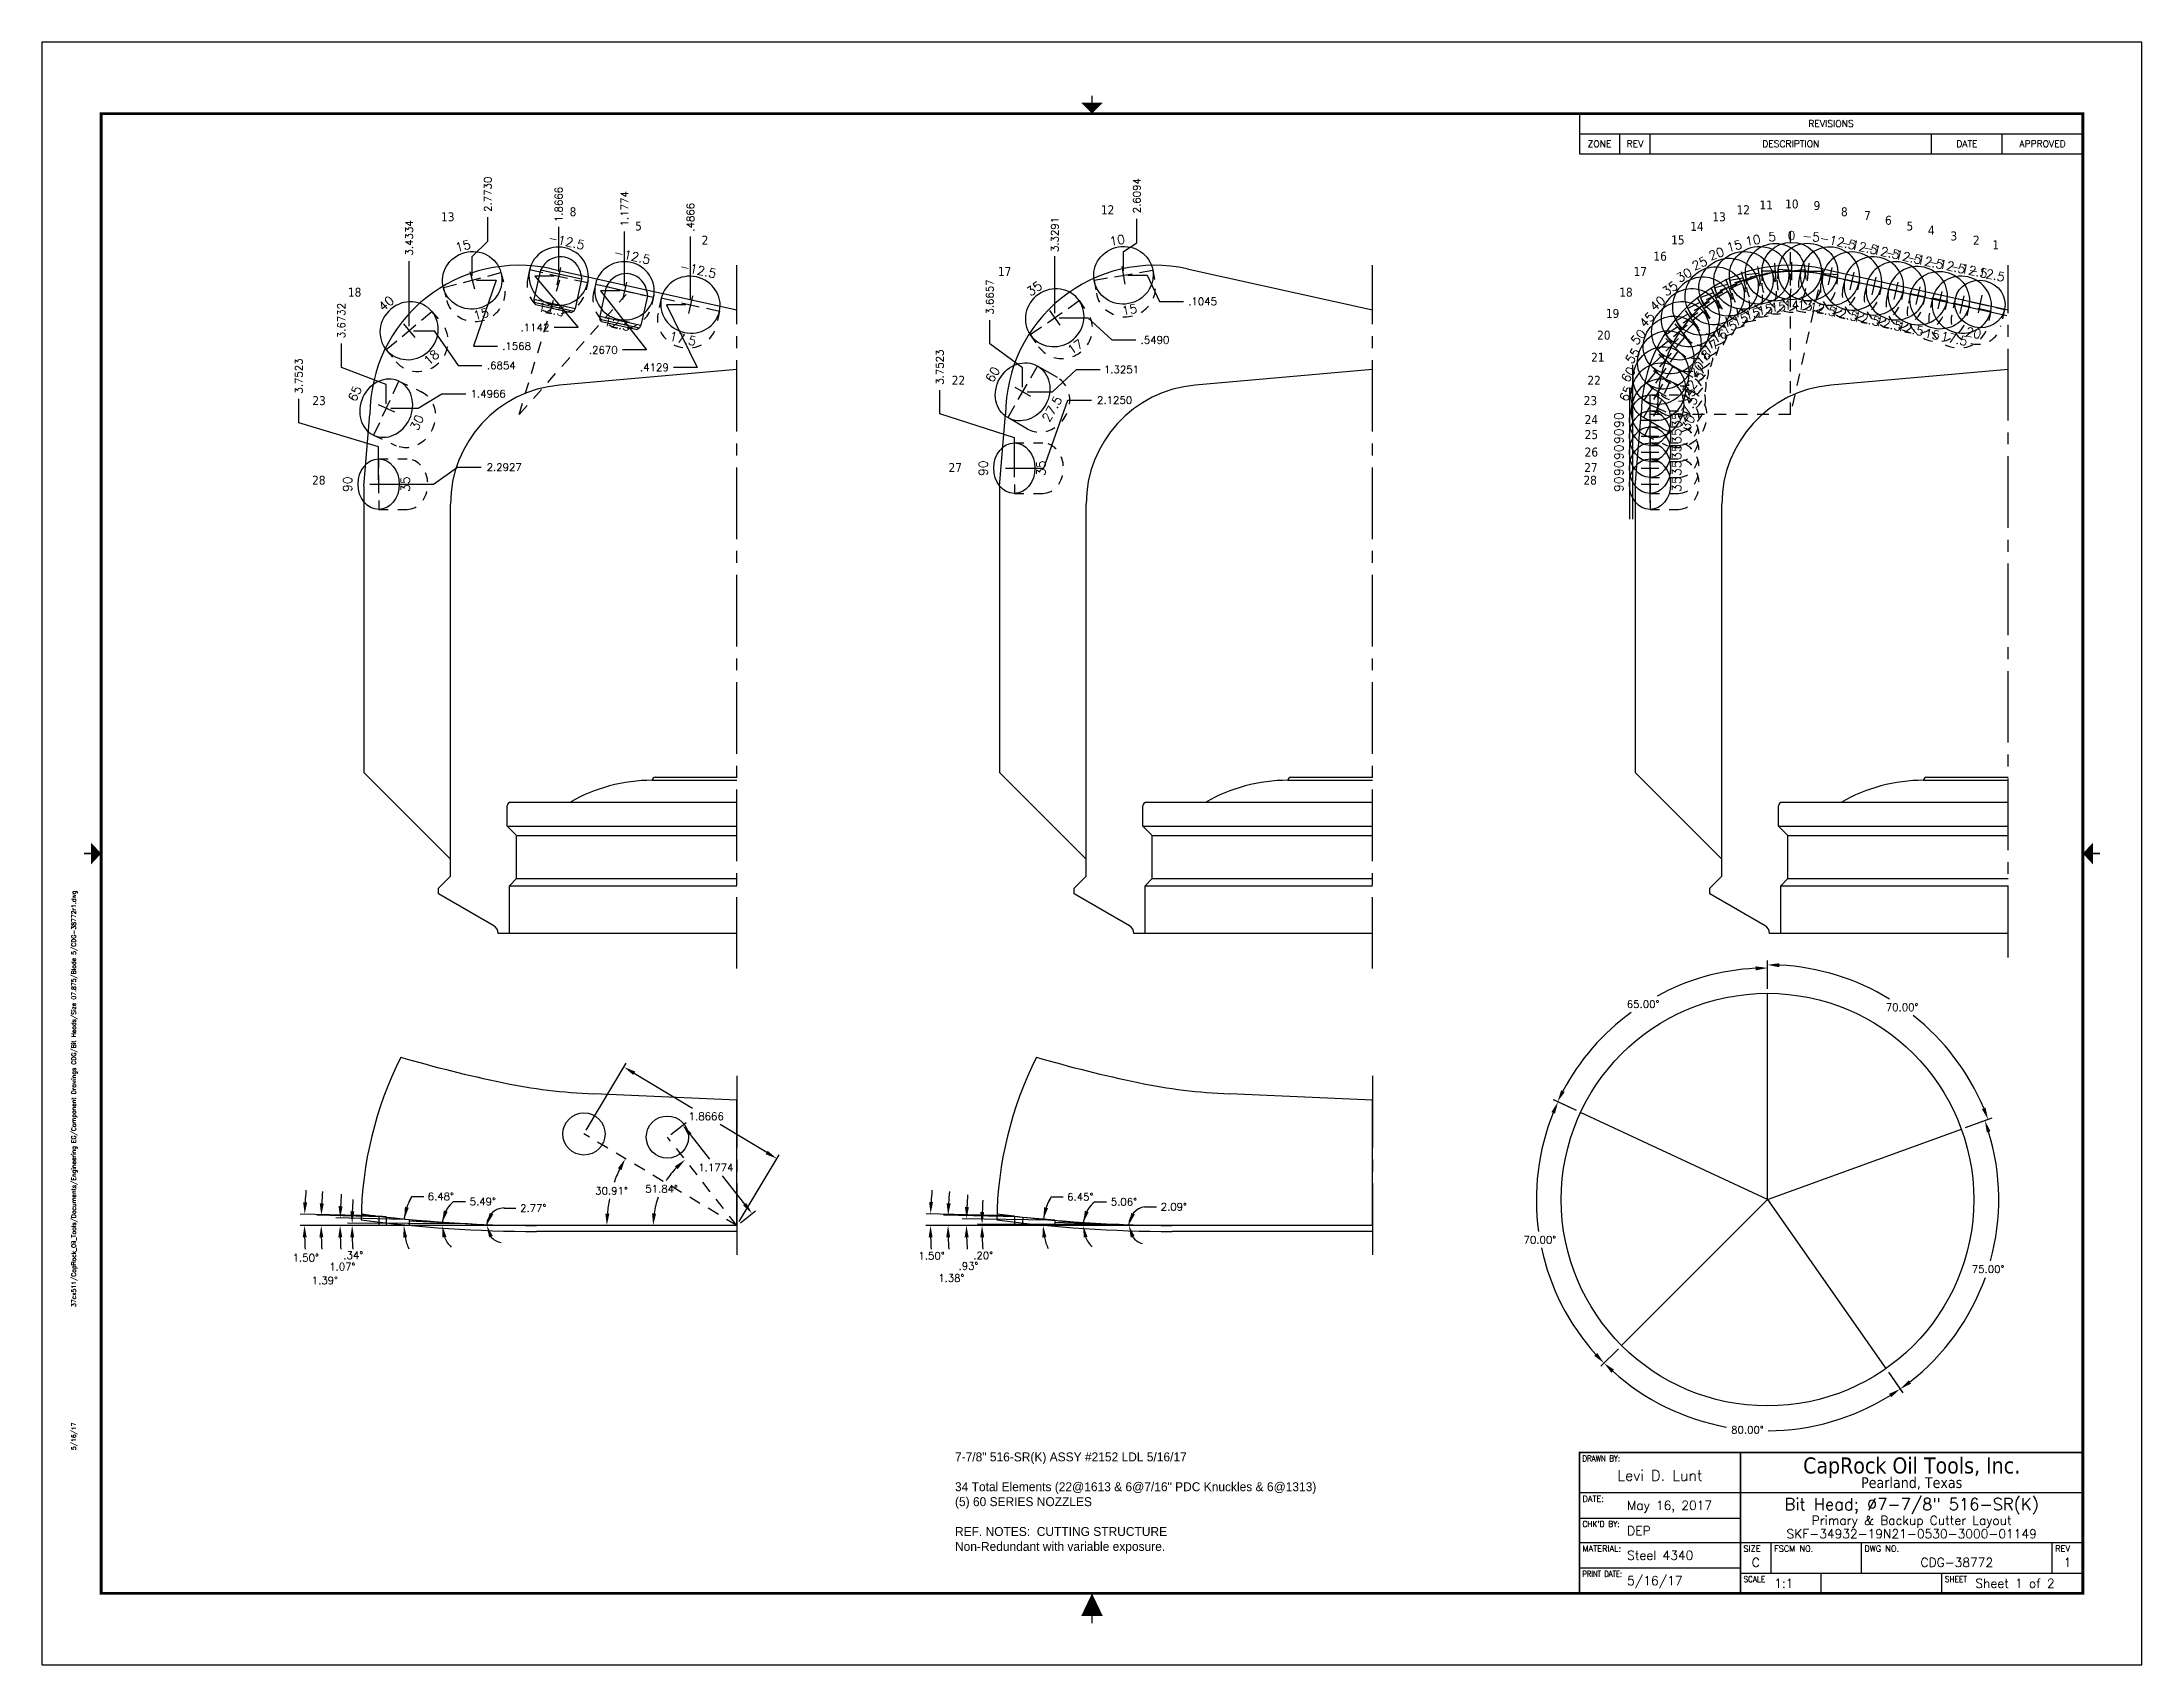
# Model space of a CAD drawing. Extents: x 86.1 to 137.7, y 40.9 to 65.7.
# Drawn here: x 108.13 to 130.13, y 40.86 to 57.86 of the extents above; entities that cross this region are included whole.
import ezdxf
from ezdxf.enums import TextEntityAlignment as Align

# ---------------------------------------------------------------- set-up
doc = ezdxf.new("R2010")
doc.units = 0
doc.header["$MEASUREMENT"] = 0
doc.header["$PDMODE"] = 3
doc.linetypes.add('CENTER2', pattern=[1.125, 0.75, -0.125, 0.125, -0.125])
doc.linetypes.add('HIDDEN2', pattern=[0.1875, 0.125, -0.0625])
doc.layers.get('0').update_dxf_attribs({"linetype": 'CONTINUOUS'})
doc.layers.get('Defpoints').update_dxf_attribs({"color": 10, "linetype": 'CONTINUOUS'})
for name, color, linetype, true_color in [('Backups', 7, 'CONTINUOUS', 0xa88f73), ('Blade_1', 30, 'CONTINUOUS', 0xff7f00), ('Blade_2', 7, 'CONTINUOUS', 0xcccc00), ('Blade_3', 7, 'CONTINUOUS', 0x00cc00), ('Blade_4', 7, 'CONTINUOUS', 0x00cccc), ('Blade_5', 7, 'CONTINUOUS', 0x0066cc)]:
    doc.layers.add(name, color=color, linetype=linetype, true_color=true_color)
for name, color, linetype in [('CLine', 5, 'CENTER2'), ('Dim', 132, 'CONTINUOUS'), ('Text', 3, 'CONTINUOUS'), ('Title Block', 7, 'CONTINUOUS')]:
    doc.layers.add(name, color=color, linetype=linetype)
doc.styles.add('Block', font='tahoma.ttf')
doc.styles.add('RomanS', font='romans')
doc.dimstyles.get("Standard").update_dxf_attribs({"dimtxt": 0.078125, "dimasz": 0.125, "dimexe": 0.046875, "dimexo": 0.046875, "dimgap": 0.046875, "dimtad": 0, "dimtih": 1, "dimtoh": 1, "dimdec": 4, "dimzin": 4, "dimdsep": 46, "dimtxsty": 'RomanS', "dimcen": 0.09375, "dimclre": 9, "dimazin": 1, "dimtfac": 1, "dimtdec": 4, "dimtofl": 0, "dimtmove": 0, "dimatfit": 1, "dimfxl": 1, "dimtolj": 1, "dimtzin": 0, "dimarcsym": 0})

msp = doc.modelspace()

# ---------------------------------------------------------------- texts
at = {"layer": 'Blade_1', "linetype": 'ByBlock', "style": 'Block'}
for s, p in [('11', (126.12659, 56.11)), ('16', (125.01565, 55.57354)), ('21', (124.36263, 54.51501)), ('26', (124.29521, 53.52167))]:
    msp.add_text(s, height=0.09375, dxfattribs=at).set_placement(p)
at = {"layer": 'Blade_1', "style": 'Block'}
for s, p in [('7', (127.22221, 55.99926)), ('4', (127.89159, 55.84575)), ('1', (128.56704, 55.69266))]:
    msp.add_text(s, height=0.09375, dxfattribs=at).set_placement(p)
at = {"layer": 'Blade_2', "style": 'Block'}
msp.add_text('10', height=0.09375, dxfattribs=at).set_placement((126.39549, 56.12053))
at = {"layer": 'Blade_2', "linetype": 'ByBlock', "style": 'Block'}
for s, p in [('15', (125.20125, 55.74384)), ('20', (124.42551, 54.74702)), ('25', (124.29521, 53.7049))]:
    msp.add_text(s, height=0.09375, dxfattribs=at).set_placement(p)
at = {"layer": 'Blade_3', "linetype": 'ByBlock', "style": 'Block'}
for s, p in [('9', (126.69339, 56.10473)), ('14', (125.40161, 55.88608)), ('19', (124.51742, 54.97419))]:
    msp.add_text(s, height=0.09375, dxfattribs=at).set_placement(p)
at = {"layer": 'Blade_3', "style": 'Block'}
for s, p in [('6', (127.44168, 55.94992)), ('3', (128.12752, 55.78544)), ('24', (124.29521, 53.86257))]:
    msp.add_text(s, height=0.09375, dxfattribs=at).set_placement(p)
at = {"layer": 'Blade_4', "style": 'Block'}
for s, p in [('8', (113.66198, 56.03887)), ('8', (126.98075, 56.03887)), ('5', (114.34786, 55.88961)), ('5', (127.66663, 55.88961)), ('2', (115.04468, 55.74158)), ('2', (128.36345, 55.74158)), ('18', (111.33893, 55.19653)), ('18', (124.6577, 55.19653))]:
    msp.add_text(s, height=0.09375, dxfattribs=at).set_placement(p)
at = {"layer": 'Blade_4', "linetype": 'ByBlock', "style": 'Block'}
for s, p in [('13', (112.31483, 55.98619)), ('13', (125.6336, 55.98619)), ('23', (110.96646, 54.06067)), ('23', (124.28523, 54.06067)), ('28', (110.96365, 53.22765)), ('28', (124.28242, 53.22765))]:
    msp.add_text(s, height=0.09375, dxfattribs=at).set_placement(p)
at = {"layer": 'Blade_5', "style": 'Block'}
for p in [(119.2273, 56.05995), (125.88669, 56.05995)]:
    msp.add_text('12', height=0.09375, dxfattribs=at).set_placement(p)
at = {"layer": 'Blade_5', "linetype": 'ByBlock', "style": 'Block'}
for s, p in [('17', (118.14826, 55.41403)), ('17', (124.80765, 55.41403)), ('22', (117.66454, 54.27334)), ('22', (124.32393, 54.27334)), ('27', (117.63156, 53.35974)), ('27', (124.29095, 53.35974))]:
    msp.add_text(s, height=0.09375, dxfattribs=at).set_placement(p)
at = {"layer": 'Text', "insert": (117.69882, 43.09051), "char_height": 0.09375, "width": 7.631996, "attachment_point": 1}
msp.add_mtext('\\A1;7-7/8" 516-SR(K) ASSY #2152 LDL 5/16/17\\P\\P34 Total Elements (22@1613 & 6@7/16" PDC Knuckles & 6@1313)\\P(5) 60 SERIES NOZZLES\\P\\PREF. NOTES:  CUTTING STRUCTURE\\PNon-Redundant with variable exposure.  ', dxfattribs=at)

# ---------------------------------------------------------------- blocks, each defined once
blk = doc.blocks.new('COT_cblock')
at = {"layer": 'Defpoints'}
for p in [(21.812, 16.812), (0.188, 0.188)]:
    blk.add_point(p, dxfattribs=at)
at = {"layer": 'Title Block'}
for p, q in [((16.107, 16.25), (16.107, 15.828)), ((16.107, 16.039), (21.38, 16.039)), ((16.528, 15.828), (16.528, 16.039)), ((16.849, 15.828), (16.849, 16.039)), ((19.794, 15.828), (19.794, 16.039)), ((20.536, 15.828), (20.536, 16.039)), ((16.107, 15.828), (21.38, 15.828)), ((17.794, 1.805), (16.107, 1.805)), ((16.107, 1.539), (17.794, 1.539)), ((16.107, 1.282), (21.38, 1.282)), ((18.115, 0.961), (18.115, 1.282)), ((19.06, 0.961), (19.06, 1.282)), ((21.059, 0.961), (21.059, 1.282)), ((16.107, 1.016), (17.794, 1.016)), ((17.794, 0.961), (21.38, 0.961)), ((18.638, 0.75), (18.638, 0.961)), ((19.903, 0.75), (19.903, 0.961))]:
    blk.add_line(p, q, dxfattribs=at)
at = {"layer": 'Title Block', "color": 8}
blk.add_lwpolyline([(0, 0), (22, 0), (22, 17), (0, 17)], close=True, dxfattribs=at)
at = {"layer": 'Title Block'}
for points, const_width in [([(11, 16.438), (11, 16.363)], 0.015), ([(0.44, 8.5), (0.515, 8.5)], 0.015), ([(21.56, 8.5), (21.485, 8.5)], 0.015), ([(16.107, 0.75), (16.107, 2.227), (21.38, 2.227)], 0.0169), ([(17.794, 0.75), (17.794, 2.227)], 0.0169), ([(17.794, 1.805), (21.38, 1.805)], 0.0169), ([(11, 0.438), (11, 0.513)], 0.015)]:
    blk.add_lwpolyline(points, dxfattribs=dict(at, const_width=const_width))
at = {"layer": 'Title Block', "const_width": 0.03}
blk.add_lwpolyline([(21.38, 16.25), (0.62, 16.25), (0.62, 0.75), (21.38, 0.75)], close=True, dxfattribs=at)
at = {"layer": 'Title Block'}
for points in [[(10.887, 16.363), (11.113, 16.363), (11, 16.25)], [(0.515, 8.387), (0.515, 8.612), (0.62, 8.5)], [(21.485, 8.387), (21.485, 8.612), (21.38, 8.5)], [(10.887, 0.513), (11.113, 0.513), (11, 0.75)]]:
    blk.add_solid(points, dxfattribs=at)
for s, height, style, p in [('REVISIONS', 0.0703, 'RomanS', (18.743, 16.145)), ('ZONE', 0.0703, 'RomanS', (16.317, 15.934)), ('REV', 0.0703, 'RomanS', (16.689, 15.934)), ('DESCRIPTION', 0.07031, 'RomanS', (18.321, 15.934)), ('DATE', 0.0703, 'RomanS', (20.165, 15.934)), ('APPROVED', 0.0703, 'RomanS', (20.958, 15.934)), ('CapRock Oil Tools, Inc.', 0.16875, 'Block', (19.587, 2.09)), ('Pearland, Texas', 0.1125, 'Block', (19.587, 1.91))]:
    blk.add_text(s, height=height, dxfattribs=dict(at, style=style)).set_placement(p, align=Align.MIDDLE_CENTER)
at = {"layer": 'Title Block', "style": 'RomanS'}
for s, width, p in [('DRAWN BY:', 0.86, (16.138, 2.195)), ("CHK'D BY:", 0.91, (16.138, 1.508)), ('PRINT DATE:', 0.78, (16.138, 0.985)), ('SCALE', 0.9, (17.825, 0.93)), ('SHEET', 0.9, (19.935, 0.93))]:
    blk.add_text(s, height=0.0625, dxfattribs=dict(at, width=width)).set_placement(p, align=Align.TOP_LEFT)
for s, p in [('DATE:', (16.138, 1.773)), ('MATERIAL:', (16.138, 1.25)), ('SIZE', (17.825, 1.25)), ('FSCM NO.', (18.146, 1.25)), ('DWG NO.', (19.091, 1.25)), ('REV', (21.091, 1.25))]:
    blk.add_text(s, height=0.0625, dxfattribs=at).set_placement(p, align=Align.TOP_LEFT)
at = {"layer": 'Title Block', "color": 3, "style": 'RomanS'}
blk.add_text('C', height=0.094, dxfattribs=at).set_placement((17.954, 1.121), align=Align.TOP_CENTER)
at = {"layer": 'Title Block', "color": 1, "style": 'RomanS', "flags": 8}
for tag, p in [('FNAME', (0.37, 3.75)), ('REVDATE', (0.37, 2.25)), ('USER', (0.37, 0.75))]:
    blk.add_attdef(tag, text='', height=0.047, rotation=90, dxfattribs=at).set_placement(p, align=Align.BOTTOM_LEFT)
at = {"layer": 'Title Block', "color": 3, "style": 'RomanS', "flags": 8}
for tag, height, p in [('DRAWN', 0.11, (16.95, 1.984)), ('TITL1', 0.125, (19.587, 1.684)), ('TITL2', 0.094, (19.587, 1.514)), ('TITL3', 0.094, (19.587, 1.374))]:
    blk.add_attdef(tag, text='', height=height, dxfattribs=at).set_placement(p, align=Align.MIDDLE_CENTER)
for tag, p in [('DDATE', (16.606, 1.672)), ('CHECK', (16.606, 1.406)), ('MATRL', (16.606, 1.149)), ('PDATE', (16.606, 0.883)), ('SCALE', (18.146, 0.855)), ('SHEET', (20.255, 0.855))]:
    blk.add_attdef(tag, text='', height=0.094, dxfattribs=at).set_placement(p, align=Align.MIDDLE_LEFT)
for tag, p in [('FSCM#', (18.587, 1.121)), ('DWG#', (20.06, 1.121)), ('REV#', (21.22, 1.121))]:
    blk.add_attdef(tag, text='', height=0.094, dxfattribs=at).set_placement(p, align=Align.TOP_CENTER)
blk = doc.blocks.new('CMark')
at = {"layer": 'CLine'}
for p, q in [((-0.094, 0), (0.094, 0)), ((0, 0.094), (0, -0.094))]:
    blk.add_line(p, q, dxfattribs=at)
blk = doc.blocks.new('1313@20')
for p, q in [((-0.17, 0), (-0.265, 0)), ((0.171, 0), (0.264, 0))]:
    blk.add_line(p, q)
at = {"color": 8, "linetype": 'HIDDEN2', "ltscale": 0.5}
blk.add_line((-0.265, 0), (-0.265, -0.178), dxfattribs=at)
at = {"color": 8, "linetype": 'HIDDEN2', "ltscale": 0.5, "flags": 128}
blk.add_lwpolyline([(0.264, 0), (0.264, -0.178)], dxfattribs=at)
blk.add_ellipse((0, 0), major_axis=(0.264, 0), ratio=0.939693)
at = {"color": 8, "linetype": 'HIDDEN2', "ltscale": 0.5}
blk.add_ellipse((0, -0.178), major_axis=(0.264, 0), ratio=0.939693, start_param=3.141593, end_param=6.283185, dxfattribs=at)
blk.add_blockref('CMark', (0, 0))
at = {"style": 'RomanS'}
blk.add_text('20', height=0.094, dxfattribs=at).set_placement((0, -0.311), align=Align.MIDDLE_CENTER)
blk.add_attdef('ANG', text='', height=0.094, dxfattribs=at).set_placement((0, 0.251), align=Align.BOTTOM_CENTER)
blk = doc.blocks.new('1613@12.5')
for p, q in [((-0.17, 0), (-0.312, 0)), ((0.171, 0), (0.312, 0))]:
    blk.add_line(p, q)
at = {"color": 8, "linetype": 'HIDDEN2', "ltscale": 0.5}
blk.add_line((-0.312, 0), (-0.312, -0.09), dxfattribs=at)
at = {"color": 8, "linetype": 'HIDDEN2', "ltscale": 0.5, "flags": 128}
blk.add_lwpolyline([(0.312, 0.022), (0.312, -0.09)], dxfattribs=at)
blk.add_ellipse((0, 0), major_axis=(-0.312, 0), ratio=0.97632, start_param=3.141593, end_param=9.424778)
at = {"color": 8, "linetype": 'HIDDEN2', "ltscale": 0.5}
blk.add_ellipse((0, -0.09), major_axis=(-0.312, 0), ratio=0.97632, start_param=0, end_param=3.141593, dxfattribs=at)
blk.add_blockref('CMark', (0, 0))
at = {"style": 'RomanS'}
blk.add_text('12.5', height=0.094, dxfattribs=at).set_placement((0, -0.355), align=Align.MIDDLE_CENTER)
blk.add_attdef('ANG', text='', height=0.094, dxfattribs=at).set_placement((0, 0.298), align=Align.BOTTOM_CENTER)
blk = doc.blocks.new('1313@35')
for p, q in [((-0.17, 0), (-0.265, 0)), ((0.171, 0), (0.264, 0))]:
    blk.add_line(p, q)
at = {"color": 8, "linetype": 'HIDDEN2', "ltscale": 0.5}
blk.add_line((-0.265, 0), (-0.265, -0.298), dxfattribs=at)
at = {"color": 8, "linetype": 'HIDDEN2', "ltscale": 0.5, "flags": 128}
blk.add_lwpolyline([(0.264, 0), (0.264, -0.298)], dxfattribs=at)
blk.add_ellipse((0, 0), major_axis=(0.264, 0), ratio=0.819152)
at = {"color": 8, "linetype": 'HIDDEN2', "ltscale": 0.5}
blk.add_ellipse((0, -0.298), major_axis=(0.264, 0), ratio=0.819152, start_param=3.141593, end_param=6.283185, dxfattribs=at)
blk.add_blockref('CMark', (0, 0))
at = {"style": 'RomanS'}
blk.add_text('35', height=0.094, dxfattribs=at).set_placement((0, -0.279), align=Align.MIDDLE_CENTER)
blk.add_attdef('ANG', text='', height=0.094, dxfattribs=at).set_placement((0, 0.251), align=Align.BOTTOM_CENTER)
blk = doc.blocks.new('1613@17.5')
for p, q in [((-0.17, 0), (-0.312, 0)), ((0.171, 0), (0.312, 0))]:
    blk.add_line(p, q)
at = {"color": 8, "linetype": 'HIDDEN2', "ltscale": 0.5}
blk.add_line((-0.312, 0), (-0.312, -0.159), dxfattribs=at)
at = {"color": 8, "linetype": 'HIDDEN2', "ltscale": 0.5, "flags": 128}
blk.add_lwpolyline([(0.312, 0), (0.312, -0.159)], dxfattribs=at)
at = {"extrusion": (0, 0, -1)}
blk.add_ellipse((0, 0), major_axis=(-0.312, 0), ratio=0.953717, start_param=-3.141592653589793, end_param=3.141592653589793, dxfattribs=at)
at = {"color": 8, "linetype": 'HIDDEN2', "ltscale": 0.5}
blk.add_ellipse((0, -0.159), major_axis=(0.312, 0), ratio=0.953717, start_param=3.141593, end_param=6.283185, dxfattribs=at)
blk.add_blockref('CMark', (0, 0))
at = {"style": 'RomanS'}
blk.add_text('17.5', height=0.094, dxfattribs=at).set_placement((0, -0.364), align=Align.MIDDLE_CENTER)
blk.add_attdef('ANG', text='', height=0.094, dxfattribs=at).set_placement((0, 0.298), align=Align.BOTTOM_CENTER)
blk = doc.blocks.new('1613@15')
for p, q in [((-0.17, 0), (-0.312, 0)), ((0.171, 0), (0.312, 0))]:
    blk.add_line(p, q)
at = {"color": 8, "linetype": 'HIDDEN2', "ltscale": 0.5}
blk.add_line((-0.312, 0), (-0.312, -0.135), dxfattribs=at)
at = {"color": 8, "linetype": 'HIDDEN2', "ltscale": 0.5, "flags": 128}
blk.add_lwpolyline([(0.312, 0), (0.312, -0.135)], dxfattribs=at)
blk.add_ellipse((0, 0), major_axis=(-0.312, 0), ratio=0.965926, start_param=-3.141592653589793, end_param=3.141592653589793)
at = {"color": 8, "linetype": 'HIDDEN2', "ltscale": 0.5}
blk.add_ellipse((0, -0.135), major_axis=(-0.312, 0), ratio=0.965926, start_param=0, end_param=3.141593, dxfattribs=at)
blk.add_blockref('CMark', (0, 0))
at = {"style": 'RomanS'}
blk.add_text('15', height=0.094, dxfattribs=at).set_placement((0, -0.364), align=Align.MIDDLE_CENTER)
blk.add_attdef('ANG', text='', height=0.094, dxfattribs=at).set_placement((0, 0.298), align=Align.BOTTOM_CENTER)
blk = doc.blocks.new('1613@30')
for p, q in [((-0.17, 0), (-0.312, 0)), ((0.171, 0), (0.312, 0))]:
    blk.add_line(p, q)
at = {"color": 8, "linetype": 'HIDDEN2', "ltscale": 0.5}
blk.add_line((-0.312, 0), (-0.312, -0.26), dxfattribs=at)
at = {"color": 8, "linetype": 'HIDDEN2', "ltscale": 0.5, "flags": 128}
blk.add_lwpolyline([(0.312, 0), (0.312, -0.26)], dxfattribs=at)
at = {"extrusion": (0, 0, -1)}
blk.add_ellipse((0, 0), major_axis=(-0.312, 0), ratio=0.866025, start_param=-3.141592653589793, end_param=3.141592653589793, dxfattribs=at)
at = {"color": 8, "linetype": 'HIDDEN2', "ltscale": 0.5, "extrusion": (0, 0, -1)}
blk.add_ellipse((0, -0.26), major_axis=(-0.312, 0), ratio=0.866025, start_param=3.068877, end_param=6.355901, dxfattribs=at)
blk.add_blockref('CMark', (0, 0))
at = {"style": 'RomanS'}
blk.add_text('30', height=0.094, dxfattribs=at).set_placement((0, -0.356), align=Align.MIDDLE_CENTER)
blk.add_attdef('ANG', text='', height=0.094, dxfattribs=at).set_placement((0, 0.287), align=Align.BOTTOM_CENTER)
blk = doc.blocks.new('1613@13')
for p, q in [((-0.17, 0), (-0.312, 0)), ((0.171, 0), (0.312, 0))]:
    blk.add_line(p, q)
at = {"color": 8, "linetype": 'HIDDEN2', "ltscale": 0.5}
blk.add_line((-0.312, 0), (-0.312, -0.117), dxfattribs=at)
at = {"color": 8, "linetype": 'HIDDEN2', "ltscale": 0.5, "flags": 128}
blk.add_lwpolyline([(0.312, 0), (0.312, -0.117)], dxfattribs=at)
blk.add_ellipse((0, 0), major_axis=(-0.312, 0), ratio=0.965926, start_param=-3.141592653589793, end_param=3.141592653589793)
at = {"color": 8, "linetype": 'HIDDEN2', "ltscale": 0.5}
blk.add_ellipse((0, -0.117), major_axis=(-0.312, 0), ratio=0.9744, start_param=0, end_param=3.141593, dxfattribs=at)
blk.add_blockref('CMark', (0, 0))
at = {"style": 'RomanS'}
blk.add_text('13', height=0.094, dxfattribs=at).set_placement((0, -0.352), align=Align.MIDDLE_CENTER)
blk.add_attdef('ANG', text='', height=0.094, dxfattribs=at).set_placement((0, 0.298), align=Align.BOTTOM_CENTER)
blk = doc.blocks.new('1613@14')
for p, q in [((-0.17, 0), (-0.312, 0)), ((0.171, 0), (0.312, 0))]:
    blk.add_line(p, q)
at = {"color": 8, "linetype": 'HIDDEN2', "ltscale": 0.5}
blk.add_line((-0.312, 0), (-0.312, -0.126), dxfattribs=at)
at = {"color": 8, "linetype": 'HIDDEN2', "ltscale": 0.5, "flags": 128}
blk.add_lwpolyline([(0.312, 0), (0.312, -0.126)], dxfattribs=at)
blk.add_ellipse((0, 0), major_axis=(-0.312, 0), ratio=0.965926, start_param=-3.141592653589793, end_param=3.141592653589793)
at = {"color": 8, "linetype": 'HIDDEN2', "ltscale": 0.5}
blk.add_ellipse((0, -0.126), major_axis=(-0.312, 0), ratio=0.97024, start_param=0, end_param=3.141593, dxfattribs=at)
blk.add_blockref('CMark', (0, 0))
at = {"style": 'RomanS'}
blk.add_text('14', height=0.094, dxfattribs=at).set_placement((0, -0.355), align=Align.MIDDLE_CENTER)
blk.add_attdef('ANG', text='', height=0.094, dxfattribs=at).set_placement((0, 0.298), align=Align.BOTTOM_CENTER)
blk = doc.blocks.new('1613@16')
for p, q in [((-0.17, 0), (-0.312, 0)), ((0.171, 0), (0.312, 0))]:
    blk.add_line(p, q)
at = {"color": 8, "linetype": 'HIDDEN2', "ltscale": 0.5}
blk.add_line((-0.312, 0), (-0.312, -0.143), dxfattribs=at)
at = {"color": 8, "linetype": 'HIDDEN2', "ltscale": 0.5, "flags": 128}
blk.add_lwpolyline([(0.312, 0), (0.312, -0.143)], dxfattribs=at)
at = {"extrusion": (0, 0, -1)}
blk.add_ellipse((0, 0), major_axis=(-0.312, 0), ratio=0.961248, start_param=-3.141592653589793, end_param=3.141592653589793, dxfattribs=at)
at = {"color": 8, "linetype": 'HIDDEN2', "ltscale": 0.5}
blk.add_ellipse((0, -0.143), major_axis=(0.312, 0), ratio=0.953717, start_param=3.141593, end_param=6.283185, dxfattribs=at)
blk.add_blockref('CMark', (0, 0))
at = {"style": 'RomanS'}
blk.add_text('16', height=0.094, dxfattribs=at).set_placement((0, -0.364), align=Align.MIDDLE_CENTER)
blk.add_attdef('ANG', text='', height=0.094, dxfattribs=at).set_placement((0, 0.298), align=Align.BOTTOM_CENTER)
blk = doc.blocks.new('1613@17')
for p, q in [((-0.17, 0), (-0.313, 0)), ((0.171, 0), (0.312, 0))]:
    blk.add_line(p, q)
at = {"color": 8, "linetype": 'HIDDEN2', "ltscale": 0.5}
blk.add_line((-0.313, 0), (-0.313, -0.152), dxfattribs=at)
at = {"color": 8, "linetype": 'HIDDEN2', "ltscale": 0.5, "flags": 128}
blk.add_lwpolyline([(0.312, 0), (0.312, -0.152)], dxfattribs=at)
blk.add_ellipse((0, 0), major_axis=(-0.312, 0), ratio=0.95632, start_param=3.141593, end_param=9.424778)
at = {"color": 8, "linetype": 'HIDDEN2', "ltscale": 0.5}
blk.add_ellipse((0, -0.152), major_axis=(-0.312, 0), ratio=0.95632, start_param=0, end_param=3.141593, dxfattribs=at)
blk.add_blockref('CMark', (0, 0))
at = {"style": 'RomanS'}
blk.add_text('17', height=0.094, dxfattribs=at).set_placement((0.001, -0.373), align=Align.MIDDLE_CENTER)
blk.add_attdef('ANG', text='', height=0.094, dxfattribs=at).set_placement((0, 0.298), align=Align.BOTTOM_CENTER)
blk = doc.blocks.new('1613@18')
for p, q in [((-0.17, 0), (-0.312, 0)), ((0.171, 0), (0.312, 0))]:
    blk.add_line(p, q)
at = {"color": 8, "linetype": 'HIDDEN2', "ltscale": 0.5}
blk.add_line((-0.312, 0), (-0.312, -0.159), dxfattribs=at)
at = {"color": 8, "linetype": 'HIDDEN2', "ltscale": 0.5, "flags": 128}
blk.add_lwpolyline([(0.312, 0), (0.312, -0.159)], dxfattribs=at)
at = {"extrusion": (0, 0, -1)}
blk.add_ellipse((0, 0), major_axis=(-0.312, 0), ratio=0.95104, start_param=-3.141592653589793, end_param=3.141592653589793, dxfattribs=at)
at = {"color": 8, "linetype": 'HIDDEN2', "ltscale": 0.5}
blk.add_ellipse((0, -0.161), major_axis=(0.312, 0), ratio=0.953717, start_param=3.141593, end_param=6.283185, dxfattribs=at)
blk.add_blockref('CMark', (0, 0))
at = {"style": 'RomanS'}
blk.add_text('18', height=0.094, dxfattribs=at).set_placement((0, -0.364), align=Align.MIDDLE_CENTER)
blk.add_attdef('ANG', text='', height=0.094, dxfattribs=at).set_placement((0, 0.298), align=Align.BOTTOM_CENTER)
blk = doc.blocks.new('1613@20')
for p, q in [((-0.17, 0), (-0.312, 0)), ((0.171, 0), (0.312, 0))]:
    blk.add_line(p, q)
at = {"color": 8, "linetype": 'HIDDEN2', "ltscale": 0.5}
blk.add_line((-0.312, 0), (-0.312, -0.178), dxfattribs=at)
at = {"color": 8, "linetype": 'HIDDEN2', "ltscale": 0.5, "flags": 128}
blk.add_lwpolyline([(0.312, 0), (0.312, -0.178)], dxfattribs=at)
blk.add_ellipse((0, 0), major_axis=(-0.312, 0), ratio=0.939693, start_param=-3.141592653589793, end_param=3.141592653589793)
at = {"color": 8, "linetype": 'HIDDEN2', "ltscale": 0.5}
blk.add_ellipse((0, -0.178), major_axis=(-0.312, 0), ratio=0.939693, start_param=0, end_param=3.141593, dxfattribs=at)
blk.add_blockref('CMark', (0, 0))
at = {"style": 'RomanS'}
blk.add_text('20', height=0.094, dxfattribs=at).set_placement((0, -0.356), align=Align.MIDDLE_CENTER)
blk.add_attdef('ANG', text='', height=0.094, dxfattribs=at).set_placement((0, 0.298), align=Align.BOTTOM_CENTER)
blk = doc.blocks.new('1613@22.5')
for p, q in [((-0.17, 0), (-0.312, 0)), ((0.171, 0), (0.312, 0))]:
    blk.add_line(p, q)
at = {"color": 8, "linetype": 'HIDDEN2', "ltscale": 0.5}
blk.add_line((-0.312, 0), (-0.312, -0.178), dxfattribs=at)
at = {"color": 8, "linetype": 'HIDDEN2', "ltscale": 0.5, "flags": 128}
blk.add_lwpolyline([(0.312, 0), (0.312, -0.178)], dxfattribs=at)
at = {"extrusion": (0, 0, -1)}
blk.add_ellipse((0, 0), major_axis=(-0.312, 0), ratio=0.92388, start_param=-3.141592653589793, end_param=3.141592653589793, dxfattribs=at)
at = {"color": 8, "linetype": 'HIDDEN2', "ltscale": 0.5}
blk.add_ellipse((0, -0.199), major_axis=(0.312, 0), ratio=0.92388, start_param=3.141593, end_param=6.283185, dxfattribs=at)
blk.add_blockref('CMark', (0, 0))
at = {"style": 'RomanS'}
blk.add_text('22.5', height=0.094, dxfattribs=at).set_placement((0, -0.377), align=Align.MIDDLE_CENTER)
blk.add_attdef('ANG', text='', height=0.094, dxfattribs=at).set_placement((0, 0.298), align=Align.BOTTOM_CENTER)
blk = doc.blocks.new('1613@25')
for p, q in [((-0.17, 0), (-0.312, 0)), ((0.171, 0), (0.312, 0))]:
    blk.add_line(p, q)
at = {"color": 8, "linetype": 'HIDDEN2', "ltscale": 0.5}
blk.add_line((-0.312, 0), (-0.312, -0.22), dxfattribs=at)
at = {"color": 8, "linetype": 'HIDDEN2', "ltscale": 0.5, "flags": 128}
blk.add_lwpolyline([(0.312, 0), (0.312, -0.22)], dxfattribs=at)
blk.add_ellipse((0, 0), major_axis=(-0.312, 0), ratio=0.906308, start_param=-3.141592653589793, end_param=3.141592653589793)
at = {"color": 8, "linetype": 'HIDDEN2', "ltscale": 0.5}
blk.add_ellipse((0, -0.22), major_axis=(-0.312, 0), ratio=0.906308, start_param=0, end_param=3.141593, dxfattribs=at)
blk.add_blockref('CMark', (0, 0))
at = {"style": 'RomanS'}
blk.add_text('25', height=0.094, dxfattribs=at).set_placement((0, -0.356), align=Align.MIDDLE_CENTER)
blk.add_attdef('ANG', text='', height=0.094, dxfattribs=at).set_placement((0, 0.287), align=Align.BOTTOM_CENTER)
blk = doc.blocks.new('1613@27.5')
for p, q in [((-0.17, 0), (-0.312, 0)), ((-0.312, -0.24), (-0.312, 0)), ((0.171, 0), (0.312, 0)), ((0.312, -0.24), (0.312, 0))]:
    blk.add_line(p, q)
blk.add_ellipse((0, 0), major_axis=(-0.312, 0), ratio=0.88704, start_param=3.141593, end_param=9.424778)
at = {"color": 8, "linetype": 'HIDDEN2', "ltscale": 0.5}
blk.add_ellipse((0, -0.24), major_axis=(-0.312, 0), ratio=0.88704, start_param=0, end_param=3.141593, dxfattribs=at)
blk.add_blockref('CMark', (0, 0))
at = {"style": 'RomanS'}
blk.add_text('27.5', height=0.094, dxfattribs=at).set_placement((0, -0.356), align=Align.MIDDLE_CENTER)
blk.add_attdef('ANG', text='', height=0.094, dxfattribs=at).set_placement((0, 0.287), align=Align.BOTTOM_CENTER)
blk = doc.blocks.new('*D42')
at = {"layer": 'Defpoints', "color": 0, "linetype": 'ByBlock', "transparency": 16777216}
for p in [(117.945, 45.468), (118.744, 45.503), (119.463, 45.477), (119.52, 45.47), (119.973, 45.468)]:
    blk.add_point(p, dxfattribs=at)
at = {"layer": 'Dim', "color": 0, "linetype": 'ByBlock', "lineweight": -2, "transparency": 16777216}
blk.add_line((119.685, 45.663), (119.81, 45.663), dxfattribs=at)
at = {"layer": 'Dim', "color": 9, "linetype": 'ByBlock', "lineweight": -2, "transparency": 16777216}
blk.add_line((119.51, 45.475), (119.567, 45.473), dxfattribs=at)
at = {"layer": 'Dim', "color": 0, "linetype": 'ByBlock', "lineweight": -2, "transparency": 16777216}
for start, end in [(99.5341, 177.9054), (104.2405, 141.073), (216.8325, 253.6649)]:
    blk.add_arc((119.718, 45.468), 0.198, start, end, dxfattribs=at)
at = {"layer": 'Dim', "color": 0, "linetype": 'ByBlock', "transparency": 16777216}
for points in [[(119.584, 45.585), (119.545, 45.599), (119.52, 45.475)], [(119.54, 45.342), (119.58, 45.356), (119.52, 45.468)]]:
    blk.add_solid(points, dxfattribs=at)
at = {"layer": 'Dim', "color": 0, "linetype": 'ByBlock', "transparency": 16777216, "insert": (119.991, 45.663), "char_height": 0.0781, "attachment_point": 5, "style": 'RomanS'}
blk.add_mtext('\\A1;2.09°', dxfattribs=at)
blk = doc.blocks.new('*D43')
at = {"layer": 'Defpoints', "color": 0, "linetype": 'ByBlock', "transparency": 16777216}
for p in [(118.408, 45.552), (117.945, 45.468), (118.744, 45.522), (119.042, 45.477), (119.973, 45.468)]:
    blk.add_point(p, dxfattribs=at)
at = {"layer": 'Dim', "color": 0, "linetype": 'ByBlock', "lineweight": -2, "transparency": 16777216}
blk.add_line((119.162, 45.715), (119.287, 45.715), dxfattribs=at)
at = {"layer": 'Dim', "color": 9, "linetype": 'ByBlock', "lineweight": -2, "transparency": 16777216}
blk.add_line((118.791, 45.518), (119.09, 45.491), dxfattribs=at)
at = {"layer": 'Dim', "color": 0, "linetype": 'ByBlock', "lineweight": -2, "transparency": 16777216}
for start, end in [(128.2001, 174.9423), (129.1821, 152.0622), (202.8801, 225.7603)]:
    blk.add_arc((119.357, 45.468), 0.315, start, end, dxfattribs=at)
at = {"layer": 'Dim', "color": 0, "linetype": 'ByBlock', "transparency": 16777216}
for points in [[(119.099, 45.609), (119.059, 45.621), (119.043, 45.495)], [(119.047, 45.341), (119.087, 45.349), (119.042, 45.468)]]:
    blk.add_solid(points, dxfattribs=at)
at = {"layer": 'Dim', "color": 0, "linetype": 'ByBlock', "transparency": 16777216, "insert": (119.468, 45.715), "char_height": 0.0781, "attachment_point": 5, "style": 'RomanS'}
blk.add_mtext('\\A1;5.06°', dxfattribs=at)
blk = doc.blocks.new('*D44')
at = {"layer": 'Defpoints', "color": 0, "linetype": 'ByBlock', "transparency": 16777216}
for p in [(118.322, 45.565), (118.408, 45.556), (117.945, 45.468), (118.622, 45.489), (119.973, 45.468)]:
    blk.add_point(p, dxfattribs=at)
at = {"layer": 'Dim', "color": 0, "linetype": 'ByBlock', "lineweight": -2, "transparency": 16777216}
blk.add_line((118.707, 45.767), (118.832, 45.767), dxfattribs=at)
at = {"layer": 'Dim', "color": 9, "linetype": 'ByBlock', "lineweight": -2, "transparency": 16777216}
blk.add_line((118.455, 45.55), (118.671, 45.526), dxfattribs=at)
at = {"layer": 'Dim', "color": 0, "linetype": 'ByBlock', "lineweight": -2, "transparency": 16777216}
for start, end in [(148.0772, 173.5545), (148.2352, 160.8948), (192.6597, 205.3193)]:
    blk.add_arc((119.188, 45.468), 0.567, start, end, dxfattribs=at)
at = {"layer": 'Dim', "color": 0, "linetype": 'ByBlock', "transparency": 16777216}
for points in [[(118.673, 45.649), (118.632, 45.658), (118.625, 45.531)], [(118.614, 45.341), (118.656, 45.346), (118.621, 45.468)]]:
    blk.add_solid(points, dxfattribs=at)
at = {"layer": 'Dim', "color": 0, "linetype": 'ByBlock', "transparency": 16777216, "insert": (119.011, 45.767), "char_height": 0.0781, "attachment_point": 5, "style": 'RomanS'}
blk.add_mtext('\\A1;6.45°', dxfattribs=at)
blk = doc.blocks.new('*D45')
at = {"layer": 'Defpoints', "color": 0, "linetype": 'ByBlock', "transparency": 16777216}
for p in [(111.663, 45.565), (111.741, 45.557), (111.286, 45.468), (111.926, 45.49), (113.313, 45.468)]:
    blk.add_point(p, dxfattribs=at)
at = {"layer": 'Dim', "color": 0, "linetype": 'ByBlock', "lineweight": -2, "transparency": 16777216}
blk.add_line((112.009, 45.772), (112.134, 45.772), dxfattribs=at)
at = {"layer": 'Dim', "color": 9, "linetype": 'ByBlock', "lineweight": -2, "transparency": 16777216}
blk.add_line((111.788, 45.551), (111.976, 45.53), dxfattribs=at)
at = {"layer": 'Dim', "color": 0, "linetype": 'ByBlock', "lineweight": -2, "transparency": 16777216}
for start, end in [(149.4565, 173.5233), (149.5896, 161.5564), (191.9668, 203.9337)]:
    blk.add_arc((112.525, 45.468), 0.6, start, end, dxfattribs=at)
at = {"layer": 'Dim', "color": 0, "linetype": 'ByBlock', "transparency": 16777216}
for points in [[(111.976, 45.653), (111.936, 45.662), (111.929, 45.535)], [(111.918, 45.341), (111.959, 45.345), (111.925, 45.468)]]:
    blk.add_solid(points, dxfattribs=at)
at = {"layer": 'Dim', "color": 0, "linetype": 'ByBlock', "transparency": 16777216, "insert": (112.312, 45.772), "char_height": 0.0781, "attachment_point": 5, "style": 'RomanS'}
blk.add_mtext('\\A1;6.48°', dxfattribs=at)
blk = doc.blocks.new('*D46')
at = {"layer": 'Defpoints', "color": 0, "linetype": 'ByBlock', "transparency": 16777216}
for p in [(111.741, 45.554), (111.286, 45.468), (111.981, 45.531), (112.326, 45.478), (113.313, 45.468)]:
    blk.add_point(p, dxfattribs=at)
at = {"layer": 'Dim', "color": 0, "linetype": 'ByBlock', "lineweight": -2, "transparency": 16777216}
blk.add_line((112.446, 45.718), (112.571, 45.718), dxfattribs=at)
at = {"layer": 'Dim', "color": 9, "linetype": 'ByBlock', "lineweight": -2, "transparency": 16777216}
blk.add_line((112.027, 45.527), (112.374, 45.494), dxfattribs=at)
at = {"layer": 'Dim', "color": 0, "linetype": 'ByBlock', "lineweight": -2, "transparency": 16777216}
for start, end in [(128.506, 174.5125), (129.4421, 151.9773), (202.5352, 225.0704)]:
    blk.add_arc((112.646, 45.468), 0.32, start, end, dxfattribs=at)
at = {"layer": 'Dim', "color": 0, "linetype": 'ByBlock', "transparency": 16777216}
for points in [[(112.383, 45.612), (112.343, 45.624), (112.327, 45.498)], [(112.33, 45.341), (112.371, 45.349), (112.326, 45.468)]]:
    blk.add_solid(points, dxfattribs=at)
at = {"layer": 'Dim', "color": 0, "linetype": 'ByBlock', "transparency": 16777216, "insert": (112.752, 45.718), "char_height": 0.0781, "attachment_point": 5, "style": 'RomanS'}
blk.add_mtext('\\A1;5.49°', dxfattribs=at)
blk = doc.blocks.new('*D47')
at = {"layer": 'Defpoints', "color": 0, "linetype": 'ByBlock', "transparency": 16777216}
for p in [(111.286, 45.468), (111.98, 45.516), (112.641, 45.484), (112.794, 45.471), (113.313, 45.468)]:
    blk.add_point(p, dxfattribs=at)
at = {"layer": 'Dim', "color": 0, "linetype": 'ByBlock', "lineweight": -2, "transparency": 16777216}
blk.add_line((112.974, 45.65), (113.099, 45.65), dxfattribs=at)
at = {"layer": 'Dim', "color": 9, "linetype": 'ByBlock', "lineweight": -2, "transparency": 16777216}
blk.add_line((112.687, 45.482), (112.841, 45.474), dxfattribs=at)
at = {"layer": 'Dim', "color": 0, "linetype": 'ByBlock', "lineweight": -2, "transparency": 16777216}
for start, end in [(90.7967, 177.2327), (97.143, 137.1878), (220.0448, 260.0897)]:
    blk.add_arc((112.977, 45.468), 0.183, start, end, dxfattribs=at)
at = {"layer": 'Dim', "color": 0, "linetype": 'ByBlock', "transparency": 16777216}
for points in [[(112.862, 45.584), (112.824, 45.6), (112.795, 45.476)], [(112.818, 45.343), (112.857, 45.357), (112.794, 45.468)]]:
    blk.add_solid(points, dxfattribs=at)
at = {"layer": 'Dim', "color": 0, "linetype": 'ByBlock', "transparency": 16777216, "insert": (113.28, 45.65), "char_height": 0.0781, "attachment_point": 5, "style": 'RomanS'}
blk.add_mtext('\\A1;2.77°', dxfattribs=at)
blk = doc.blocks.new('*D56')
at = {"layer": 'Defpoints', "color": 0, "linetype": 'ByBlock', "transparency": 16777216}
for p in [(117.982, 45.477), (119.463, 45.477), (119.463, 45.468), (122.073, 45.468)]:
    blk.add_point(p, dxfattribs=at)
at = {"layer": 'Dim', "color": 9, "linetype": 'ByBlock', "lineweight": -2, "transparency": 16777216}
for p, q in [((119.417, 45.477), (117.935, 45.482)), ((119.417, 45.468), (117.935, 45.468))]:
    blk.add_line(p, q, dxfattribs=at)
at = {"layer": 'Dim', "color": 0, "linetype": 'ByBlock', "lineweight": -2, "transparency": 16777216}
for start, end in [(176.294, 178.0448), (181.7507, 183.5015)]:
    blk.add_arc((122.073, 45.468), 4.091, start, end, dxfattribs=at)
at = {"layer": 'Dim', "color": 0, "linetype": 'ByBlock', "transparency": 16777216}
for points in [[(118.005, 45.607), (117.963, 45.608), (117.982, 45.482)], [(117.963, 45.342), (118.005, 45.343), (117.982, 45.468)]]:
    blk.add_solid(points, dxfattribs=at)
at = {"layer": 'Dim', "color": 0, "linetype": 'ByBlock', "transparency": 16777216, "insert": (117.994, 45.154), "char_height": 0.0781, "attachment_point": 5, "style": 'RomanS'}
blk.add_mtext('\\A1;.20°', dxfattribs=at)
blk = doc.blocks.new('*D57')
at = {"layer": 'Defpoints', "color": 0, "linetype": 'ByBlock', "transparency": 16777216}
for p in [(117.819, 45.514), (118.744, 45.522), (118.744, 45.468), (122.073, 45.468)]:
    blk.add_point(p, dxfattribs=at)
at = {"layer": 'Dim', "color": 9, "linetype": 'ByBlock', "lineweight": -2, "transparency": 16777216}
for p, q in [((118.697, 45.468), (117.772, 45.468)), ((118.697, 45.523), (117.773, 45.538))]:
    blk.add_line(p, q, dxfattribs=at)
at = {"layer": 'Dim', "color": 0, "linetype": 'ByBlock', "lineweight": -2, "transparency": 16777216}
for start, end in [(175.6985, 177.3823), (181.6838, 183.3675)]:
    blk.add_arc((122.073, 45.468), 4.254, start, end, dxfattribs=at)
at = {"layer": 'Dim', "color": 0, "linetype": 'ByBlock', "transparency": 16777216}
for points in [[(117.844, 45.661), (117.803, 45.663), (117.82, 45.537)], [(117.8, 45.342), (117.842, 45.343), (117.819, 45.468)]]:
    blk.add_solid(points, dxfattribs=at)
at = {"layer": 'Dim', "color": 0, "linetype": 'ByBlock', "transparency": 16777216, "insert": (117.84, 45.043), "char_height": 0.0781, "attachment_point": 5, "style": 'RomanS'}
blk.add_mtext('\\A1;.93°', dxfattribs=at)
blk = doc.blocks.new('*D58')
at = {"layer": 'Defpoints', "color": 0, "linetype": 'ByBlock', "transparency": 16777216}
for p in [(118.408, 45.556), (117.626, 45.539), (118.407, 45.468), (122.073, 45.468)]:
    blk.add_point(p, dxfattribs=at)
at = {"layer": 'Dim', "color": 9, "linetype": 'ByBlock', "lineweight": -2, "transparency": 16777216}
for p, q in [((118.361, 45.557), (117.58, 45.576)), ((118.36, 45.468), (117.579, 45.468))]:
    blk.add_line(p, q, dxfattribs=at)
at = {"layer": 'Dim', "color": 0, "linetype": 'ByBlock', "lineweight": -2, "transparency": 16777216}
for start, end in [(175.4018, 177.0123), (181.6105, 183.221)]:
    blk.add_arc((122.073, 45.468), 4.447, start, end, dxfattribs=at)
at = {"layer": 'Dim', "color": 0, "linetype": 'ByBlock', "transparency": 16777216}
for points in [[(117.653, 45.699), (117.611, 45.7), (117.627, 45.574)], [(117.607, 45.342), (117.648, 45.343), (117.626, 45.468)]]:
    blk.add_solid(points, dxfattribs=at)
at = {"layer": 'Dim', "color": 0, "linetype": 'ByBlock', "transparency": 16777216, "insert": (117.66, 44.917), "char_height": 0.0781, "attachment_point": 5, "style": 'RomanS'}
blk.add_mtext('\\A1;1.38°', dxfattribs=at)
blk = doc.blocks.new('*D59')
at = {"layer": 'Defpoints', "color": 0, "linetype": 'ByBlock', "transparency": 16777216}
for p in [(117.443, 45.548), (118.322, 45.566), (118.321, 45.468), (122.073, 45.468)]:
    blk.add_point(p, dxfattribs=at)
at = {"layer": 'Dim', "color": 9, "linetype": 'ByBlock', "lineweight": -2, "transparency": 16777216}
for p, q in [((118.275, 45.567), (117.397, 45.59)), ((118.274, 45.468), (117.395, 45.468))]:
    blk.add_line(p, q, dxfattribs=at)
at = {"layer": 'Dim', "color": 0, "linetype": 'ByBlock', "lineweight": -2, "transparency": 16777216}
for start, end in [(175.4083, 176.9548), (181.5466, 183.0932)]:
    blk.add_arc((122.073, 45.468), 4.631, start, end, dxfattribs=at)
at = {"layer": 'Dim', "color": 0, "linetype": 'ByBlock', "transparency": 16777216}
for points in [[(117.469, 45.713), (117.428, 45.714), (117.443, 45.589)], [(117.423, 45.342), (117.464, 45.343), (117.442, 45.468)]]:
    blk.add_solid(points, dxfattribs=at)
at = {"layer": 'Dim', "color": 0, "linetype": 'ByBlock', "transparency": 16777216, "insert": (117.453, 45.15), "char_height": 0.0781, "attachment_point": 5, "style": 'RomanS'}
blk.add_mtext('\\A1;1.50°', dxfattribs=at)
blk = doc.blocks.new('*D60')
at = {"layer": 'Defpoints', "color": 0, "linetype": 'ByBlock', "transparency": 16777216}
for p in [(111.383, 45.483), (112.641, 45.484), (112.641, 45.468), (115.413, 45.468)]:
    blk.add_point(p, dxfattribs=at)
at = {"layer": 'Dim', "color": 9, "linetype": 'ByBlock', "lineweight": -2, "transparency": 16777216}
for p, q in [((112.594, 45.484), (111.336, 45.491)), ((112.594, 45.468), (111.336, 45.468))]:
    blk.add_line(p, q, dxfattribs=at)
at = {"layer": 'Dim', "color": 0, "linetype": 'ByBlock', "lineweight": -2, "transparency": 16777216}
for start, end in [(176.1105, 177.8873), (181.7768, 183.5536)]:
    blk.add_arc((115.413, 45.468), 4.031, start, end, dxfattribs=at)
at = {"layer": 'Dim', "color": 0, "linetype": 'ByBlock', "transparency": 16777216}
for points in [[(111.406, 45.616), (111.364, 45.617), (111.383, 45.491)], [(111.364, 45.342), (111.405, 45.343), (111.383, 45.468)]]:
    blk.add_solid(points, dxfattribs=at)
at = {"layer": 'Dim', "color": 0, "linetype": 'ByBlock', "transparency": 16777216, "insert": (111.395, 45.155), "char_height": 0.0781, "attachment_point": 5, "style": 'RomanS'}
blk.add_mtext('\\A1;.34°', dxfattribs=at)
blk = doc.blocks.new('*D61')
at = {"layer": 'Defpoints', "color": 0, "linetype": 'ByBlock', "transparency": 16777216}
for p in [(111.258, 45.519), (111.98, 45.468), (111.981, 45.531), (115.413, 45.468)]:
    blk.add_point(p, dxfattribs=at)
at = {"layer": 'Dim', "color": 9, "linetype": 'ByBlock', "lineweight": -2, "transparency": 16777216}
for p, q in [((111.934, 45.532), (111.211, 45.546)), ((111.933, 45.468), (111.21, 45.468))]:
    blk.add_line(p, q, dxfattribs=at)
at = {"layer": 'Dim', "color": 0, "linetype": 'ByBlock', "lineweight": -2, "transparency": 16777216}
for start, end in [(175.4875, 177.2107), (181.7233, 183.4466)]:
    blk.add_arc((115.413, 45.468), 4.156, start, end, dxfattribs=at)
at = {"layer": 'Dim', "color": 0, "linetype": 'ByBlock', "transparency": 16777216}
for points in [[(111.283, 45.669), (111.241, 45.671), (111.258, 45.545)], [(111.238, 45.342), (111.28, 45.343), (111.257, 45.468)]]:
    blk.add_solid(points, dxfattribs=at)
at = {"layer": 'Dim', "color": 0, "linetype": 'ByBlock', "transparency": 16777216, "insert": (111.28, 45.036), "char_height": 0.0781, "attachment_point": 5, "style": 'RomanS'}
blk.add_mtext('\\A1;1.07°', dxfattribs=at)
blk = doc.blocks.new('*D62')
at = {"layer": 'Defpoints', "color": 0, "linetype": 'ByBlock', "transparency": 16777216}
for p in [(111.741, 45.557), (111.059, 45.538), (111.74, 45.468), (115.413, 45.468)]:
    blk.add_point(p, dxfattribs=at)
at = {"layer": 'Dim', "color": 9, "linetype": 'ByBlock', "lineweight": -2, "transparency": 16777216}
for p, q in [((111.694, 45.558), (111.013, 45.574)), ((111.693, 45.468), (111.012, 45.468))]:
    blk.add_line(p, q, dxfattribs=at)
at = {"layer": 'Dim', "color": 0, "linetype": 'ByBlock', "lineweight": -2, "transparency": 16777216}
for start, end in [(175.3231, 176.9677), (181.6446, 183.2893)]:
    blk.add_arc((115.413, 45.468), 4.355, start, end, dxfattribs=at)
at = {"layer": 'Dim', "color": 0, "linetype": 'ByBlock', "transparency": 16777216}
for points in [[(111.086, 45.697), (111.044, 45.699), (111.06, 45.573)], [(111.04, 45.342), (111.081, 45.343), (111.059, 45.468)]]:
    blk.add_solid(points, dxfattribs=at)
at = {"layer": 'Dim', "color": 0, "linetype": 'ByBlock', "transparency": 16777216, "insert": (111.097, 44.892), "char_height": 0.0781, "attachment_point": 5, "style": 'RomanS'}
blk.add_mtext('\\A1;1.39°', dxfattribs=at)
blk = doc.blocks.new('*D63')
at = {"layer": 'Defpoints', "color": 0, "linetype": 'ByBlock', "transparency": 16777216}
for p in [(110.885, 45.547), (111.663, 45.566), (111.661, 45.468), (115.413, 45.468)]:
    blk.add_point(p, dxfattribs=at)
at = {"layer": 'Dim', "color": 9, "linetype": 'ByBlock', "lineweight": -2, "transparency": 16777216}
for p, q in [((111.616, 45.567), (110.839, 45.587)), ((111.614, 45.468), (110.837, 45.468))]:
    blk.add_line(p, q, dxfattribs=at)
at = {"layer": 'Dim', "color": 0, "linetype": 'ByBlock', "lineweight": -2, "transparency": 16777216}
for start, end in [(175.3387, 176.9201), (181.5813, 183.1627)]:
    blk.add_arc((115.413, 45.468), 4.529, start, end, dxfattribs=at)
at = {"layer": 'Dim', "color": 0, "linetype": 'ByBlock', "transparency": 16777216}
for points in [[(110.912, 45.71), (110.87, 45.712), (110.886, 45.586)], [(110.865, 45.342), (110.907, 45.343), (110.884, 45.468)]]:
    blk.add_solid(points, dxfattribs=at)
at = {"layer": 'Dim', "color": 0, "linetype": 'ByBlock', "transparency": 16777216, "insert": (110.897, 45.13), "char_height": 0.0781, "attachment_point": 5, "style": 'RomanS'}
blk.add_mtext('\\A1;1.50°', dxfattribs=at)
blk = doc.blocks.new('*D109')
at = {"layer": 'Defpoints', "color": 0, "linetype": 'ByBlock', "transparency": 16777216}
for p in [(114.927, 55.826), (115.413, 55.525), (114.927, 55.112)]:
    blk.add_point(p, dxfattribs=at)
at = {"layer": 'Dim', "color": 9, "linetype": 'ByBlock', "lineweight": -2, "transparency": 16777216}
blk.add_line((114.927, 55.159), (114.927, 55.826), dxfattribs=at)
at = {"layer": 'Dim', "color": 0, "linetype": 'ByBlock', "transparency": 16777216, "insert": (114.927, 56.028), "char_height": 0.0781, "attachment_point": 5, "rotation": 90, "style": 'RomanS'}
blk.add_mtext('\\A1;.4866', dxfattribs=at)
blk = doc.blocks.new('*D110')
at = {"layer": 'Defpoints', "color": 0, "linetype": 'ByBlock', "transparency": 16777216}
for p in [(114.236, 55.88), (115.413, 55.525), (114.236, 55.258)]:
    blk.add_point(p, dxfattribs=at)
at = {"layer": 'Dim', "color": 9, "linetype": 'ByBlock', "lineweight": -2, "transparency": 16777216}
blk.add_line((114.236, 55.305), (114.236, 55.88), dxfattribs=at)
at = {"layer": 'Dim', "color": 0, "linetype": 'ByBlock', "transparency": 16777216, "insert": (114.236, 56.117), "char_height": 0.0781, "attachment_point": 5, "rotation": 90, "style": 'RomanS'}
blk.add_mtext('\\A1;1.1774', dxfattribs=at)
blk = doc.blocks.new('*D111')
at = {"layer": 'Defpoints', "color": 0, "linetype": 'ByBlock', "transparency": 16777216}
for p in [(113.547, 55.928), (115.413, 55.525), (113.547, 55.411)]:
    blk.add_point(p, dxfattribs=at)
at = {"layer": 'Dim', "color": 9, "linetype": 'ByBlock', "lineweight": -2, "transparency": 16777216}
blk.add_line((113.547, 55.458), (113.547, 55.928), dxfattribs=at)
at = {"layer": 'Dim', "color": 0, "linetype": 'ByBlock', "transparency": 16777216, "insert": (113.547, 56.162), "char_height": 0.0781, "attachment_point": 5, "rotation": 90, "style": 'RomanS'}
blk.add_mtext('\\A1;1.8666', dxfattribs=at)
blk = doc.blocks.new('*D112')
at = {"layer": 'Defpoints', "color": 0, "linetype": 'ByBlock', "transparency": 16777216}
for p in [(112.804, 56.029), (115.413, 55.525), (112.641, 55.368)]:
    blk.add_point(p, dxfattribs=at)
at = {"layer": 'Dim', "color": 9, "linetype": 'ByBlock', "lineweight": -2, "transparency": 16777216}
for p, q in [((112.804, 55.779), (112.804, 56.029)), ((112.641, 55.618), (112.804, 55.779)), ((112.641, 55.415), (112.641, 55.618))]:
    blk.add_line(p, q, dxfattribs=at)
at = {"layer": 'Dim', "color": 0, "linetype": 'ByBlock', "transparency": 16777216, "insert": (112.804, 56.269), "char_height": 0.0781, "attachment_point": 5, "rotation": 90, "style": 'RomanS'}
blk.add_mtext('\\A1;2.7730', dxfattribs=at)
blk = doc.blocks.new('*D113')
at = {"layer": 'Defpoints', "color": 0, "linetype": 'ByBlock', "transparency": 16777216}
for p in [(111.98, 55.57), (115.413, 55.525), (111.98, 54.839)]:
    blk.add_point(p, dxfattribs=at)
at = {"layer": 'Dim', "color": 9, "linetype": 'ByBlock', "lineweight": -2, "transparency": 16777216}
blk.add_line((111.98, 54.886), (111.98, 55.57), dxfattribs=at)
at = {"layer": 'Dim', "color": 0, "linetype": 'ByBlock', "transparency": 16777216, "insert": (111.98, 55.812), "char_height": 0.0781, "attachment_point": 5, "rotation": 90, "style": 'RomanS'}
blk.add_mtext('\\A1;3.4334', dxfattribs=at)
blk = doc.blocks.new('*D114')
at = {"layer": 'Defpoints', "color": 0, "linetype": 'ByBlock', "transparency": 16777216}
for p in [(115.413, 55.525), (111.27, 54.706), (111.74, 54.028)]:
    blk.add_point(p, dxfattribs=at)
at = {"layer": 'Dim', "color": 9, "linetype": 'ByBlock', "lineweight": -2, "transparency": 16777216}
for p, q in [((111.27, 54.456), (111.27, 54.706)), ((111.74, 54.278), (111.27, 54.456)), ((111.74, 54.075), (111.74, 54.278))]:
    blk.add_line(p, q, dxfattribs=at)
at = {"layer": 'Dim', "color": 0, "linetype": 'ByBlock', "transparency": 16777216, "insert": (111.27, 54.946), "char_height": 0.0781, "attachment_point": 5, "rotation": 90, "style": 'RomanS'}
blk.add_mtext('\\A1;3.6732', dxfattribs=at)
blk = doc.blocks.new('*D115')
at = {"layer": 'Defpoints', "color": 0, "linetype": 'ByBlock', "transparency": 16777216}
for p in [(115.413, 55.525), (110.824, 54.125), (111.661, 53.232)]:
    blk.add_point(p, dxfattribs=at)
at = {"layer": 'Dim', "color": 9, "linetype": 'ByBlock', "lineweight": -2, "transparency": 16777216}
for p, q in [((110.824, 53.875), (110.824, 54.125)), ((111.661, 53.625), (110.824, 53.875)), ((111.661, 53.279), (111.661, 53.625))]:
    blk.add_line(p, q, dxfattribs=at)
at = {"layer": 'Dim', "color": 0, "linetype": 'ByBlock', "transparency": 16777216, "insert": (110.824, 54.365), "char_height": 0.0781, "attachment_point": 5, "rotation": 90, "style": 'RomanS'}
blk.add_mtext('\\A1;3.7523', dxfattribs=at)
blk = doc.blocks.new('*D116')
at = {"layer": 'Defpoints', "color": 0, "linetype": 'ByBlock', "transparency": 16777216}
for p in [(115.413, 55.525), (112.736, 53.41), (111.661, 53.232)]:
    blk.add_point(p, dxfattribs=at)
at = {"layer": 'Dim', "color": 9, "linetype": 'ByBlock', "lineweight": -2, "transparency": 16777216}
for p, q in [((112.236, 53.232), (112.486, 53.41)), ((112.486, 53.41), (112.736, 53.41)), ((111.708, 53.232), (112.236, 53.232))]:
    blk.add_line(p, q, dxfattribs=at)
at = {"layer": 'Dim', "color": 0, "linetype": 'ByBlock', "transparency": 16777216, "insert": (112.976, 53.41), "char_height": 0.0781, "attachment_point": 5, "style": 'RomanS'}
blk.add_mtext('\\A1;2.2927', dxfattribs=at)
blk = doc.blocks.new('*D118')
at = {"layer": 'Defpoints', "color": 0, "linetype": 'ByBlock', "transparency": 16777216}
for p in [(115.413, 55.525), (111.98, 54.839), (112.743, 54.476)]:
    blk.add_point(p, dxfattribs=at)
at = {"layer": 'Dim', "color": 9, "linetype": 'ByBlock', "lineweight": -2, "transparency": 16777216}
for p, q in [((112.027, 54.839), (112.243, 54.839)), ((112.243, 54.839), (112.493, 54.476)), ((112.493, 54.476), (112.743, 54.476))]:
    blk.add_line(p, q, dxfattribs=at)
at = {"layer": 'Dim', "color": 0, "linetype": 'ByBlock', "transparency": 16777216, "insert": (112.946, 54.476), "char_height": 0.0781, "attachment_point": 5, "style": 'RomanS'}
blk.add_mtext('\\A1;.6854', dxfattribs=at)
blk = doc.blocks.new('*D119')
at = {"layer": 'Defpoints', "color": 0, "linetype": 'ByBlock', "transparency": 16777216}
for p in [(115.413, 55.525), (112.641, 55.368), (112.905, 54.679)]:
    blk.add_point(p, dxfattribs=at)
at = {"layer": 'Dim', "color": 9, "linetype": 'ByBlock', "lineweight": -2, "transparency": 16777216}
for p, q in [((112.891, 55.368), (112.655, 54.679)), ((112.687, 55.368), (112.891, 55.368)), ((112.655, 54.679), (112.905, 54.679))]:
    blk.add_line(p, q, dxfattribs=at)
at = {"layer": 'Dim', "color": 0, "linetype": 'ByBlock', "transparency": 16777216, "insert": (113.106, 54.679), "char_height": 0.0781, "attachment_point": 5, "style": 'RomanS'}
blk.add_mtext('\\A1;.1568', dxfattribs=at)
blk = doc.blocks.new('*D120')
at = {"layer": 'Defpoints', "color": 0, "linetype": 'ByBlock', "transparency": 16777216}
for p in [(115.413, 55.525), (113.547, 55.411), (113.5, 54.874)]:
    blk.add_point(p, dxfattribs=at)
at = {"layer": 'Dim', "color": 9, "linetype": 'ByBlock', "lineweight": -2, "transparency": 16777216}
for p, q in [((113.5, 55.411), (113.297, 55.411)), ((113.297, 55.411), (113.75, 54.874)), ((113.75, 54.874), (113.5, 54.874))]:
    blk.add_line(p, q, dxfattribs=at)
at = {"layer": 'Dim', "color": 0, "linetype": 'ByBlock', "transparency": 16777216, "insert": (113.298, 54.874), "char_height": 0.0781, "attachment_point": 5, "style": 'RomanS'}
blk.add_mtext('\\A1;.1142', dxfattribs=at)
blk = doc.blocks.new('*D121')
at = {"layer": 'Defpoints', "color": 0, "linetype": 'ByBlock', "transparency": 16777216}
for p in [(115.413, 55.525), (114.236, 55.258), (114.216, 54.638)]:
    blk.add_point(p, dxfattribs=at)
at = {"layer": 'Dim', "color": 9, "linetype": 'ByBlock', "lineweight": -2, "transparency": 16777216}
for p, q in [((114.189, 55.258), (113.986, 55.258)), ((113.986, 55.258), (114.466, 54.638)), ((114.466, 54.638), (114.216, 54.638))]:
    blk.add_line(p, q, dxfattribs=at)
at = {"layer": 'Dim', "color": 0, "linetype": 'ByBlock', "transparency": 16777216, "insert": (114.014, 54.638), "char_height": 0.0781, "attachment_point": 5, "style": 'RomanS'}
blk.add_mtext('\\A1;.2670', dxfattribs=at)
blk = doc.blocks.new('*D122')
at = {"layer": 'Defpoints', "color": 0, "linetype": 'ByBlock', "transparency": 16777216}
for p in [(115.413, 55.525), (114.927, 55.112), (114.749, 54.456)]:
    blk.add_point(p, dxfattribs=at)
at = {"layer": 'Dim', "color": 9, "linetype": 'ByBlock', "lineweight": -2, "transparency": 16777216}
for p, q in [((114.88, 55.112), (114.677, 55.112)), ((114.677, 55.112), (114.999, 54.456)), ((114.999, 54.456), (114.749, 54.456))]:
    blk.add_line(p, q, dxfattribs=at)
at = {"layer": 'Dim', "color": 0, "linetype": 'ByBlock', "transparency": 16777216, "insert": (114.55, 54.456), "char_height": 0.0781, "attachment_point": 5, "style": 'RomanS'}
blk.add_mtext('\\A1;.4129', dxfattribs=at)
blk = doc.blocks.new('*D123')
at = {"layer": 'Defpoints', "color": 0, "linetype": 'ByBlock', "transparency": 16777216}
for p in [(119.603, 56.012), (122.073, 55.525), (119.463, 55.42)]:
    blk.add_point(p, dxfattribs=at)
at = {"layer": 'Dim', "color": 9, "linetype": 'ByBlock', "lineweight": -2, "transparency": 16777216}
for p, q in [((119.603, 55.762), (119.603, 56.012)), ((119.463, 55.67), (119.603, 55.762)), ((119.463, 55.467), (119.463, 55.67))]:
    blk.add_line(p, q, dxfattribs=at)
at = {"layer": 'Dim', "color": 0, "linetype": 'ByBlock', "transparency": 16777216, "insert": (119.603, 56.254), "char_height": 0.0781, "attachment_point": 5, "rotation": 90, "style": 'RomanS'}
blk.add_mtext('\\A1;2.6094', dxfattribs=at)
blk = doc.blocks.new('*D124')
at = {"layer": 'Defpoints', "color": 0, "linetype": 'ByBlock', "transparency": 16777216}
for p in [(118.744, 55.619), (122.073, 55.525), (118.744, 54.976)]:
    blk.add_point(p, dxfattribs=at)
at = {"layer": 'Dim', "color": 9, "linetype": 'ByBlock', "lineweight": -2, "transparency": 16777216}
blk.add_line((118.744, 55.023), (118.744, 55.619), dxfattribs=at)
at = {"layer": 'Dim', "color": 0, "linetype": 'ByBlock', "transparency": 16777216, "insert": (118.744, 55.848), "char_height": 0.0781, "attachment_point": 5, "rotation": 90, "style": 'RomanS'}
blk.add_mtext('\\A1;3.3291', dxfattribs=at)
blk = doc.blocks.new('*D125')
at = {"layer": 'Defpoints', "color": 0, "linetype": 'ByBlock', "transparency": 16777216}
for p in [(122.073, 55.525), (118.064, 54.952), (118.407, 54.2)]:
    blk.add_point(p, dxfattribs=at)
at = {"layer": 'Dim', "color": 9, "linetype": 'ByBlock', "lineweight": -2, "transparency": 16777216}
for p, q in [((118.064, 54.702), (118.064, 54.952)), ((118.407, 54.452), (118.064, 54.702)), ((118.407, 54.247), (118.407, 54.452))]:
    blk.add_line(p, q, dxfattribs=at)
at = {"layer": 'Dim', "color": 0, "linetype": 'ByBlock', "transparency": 16777216, "insert": (118.064, 55.193), "char_height": 0.0781, "attachment_point": 5, "rotation": 90, "style": 'RomanS'}
blk.add_mtext('\\A1;3.6657', dxfattribs=at)
blk = doc.blocks.new('*D126')
at = {"layer": 'Defpoints', "color": 0, "linetype": 'ByBlock', "transparency": 16777216}
for p in [(122.073, 55.525), (117.539, 54.218), (118.321, 53.4)]:
    blk.add_point(p, dxfattribs=at)
at = {"layer": 'Dim', "color": 9, "linetype": 'ByBlock', "lineweight": -2, "transparency": 16777216}
for p, q in [((117.539, 53.968), (117.539, 54.218)), ((118.321, 53.718), (117.539, 53.968)), ((118.321, 53.447), (118.321, 53.718))]:
    blk.add_line(p, q, dxfattribs=at)
at = {"layer": 'Dim', "color": 0, "linetype": 'ByBlock', "transparency": 16777216, "insert": (117.539, 54.458), "char_height": 0.0781, "attachment_point": 5, "rotation": 90, "style": 'RomanS'}
blk.add_mtext('\\A1;3.7523', dxfattribs=at)
blk = doc.blocks.new('*D127')
at = {"layer": 'Defpoints', "color": 0, "linetype": 'ByBlock', "transparency": 16777216}
for p in [(122.073, 55.525), (119.13, 54.113), (118.321, 53.4)]:
    blk.add_point(p, dxfattribs=at)
at = {"layer": 'Dim', "color": 9, "linetype": 'ByBlock', "lineweight": -2, "transparency": 16777216}
for p, q in [((118.63, 53.4), (118.88, 54.113)), ((118.88, 54.113), (119.13, 54.113)), ((118.367, 53.4), (118.63, 53.4))]:
    blk.add_line(p, q, dxfattribs=at)
at = {"layer": 'Dim', "color": 0, "linetype": 'ByBlock', "transparency": 16777216, "insert": (119.371, 54.113), "char_height": 0.0781, "attachment_point": 5, "style": 'RomanS'}
blk.add_mtext('\\A1;2.1250', dxfattribs=at)
blk = doc.blocks.new('*D128')
at = {"layer": 'Defpoints', "color": 0, "linetype": 'ByBlock', "transparency": 16777216}
for p in [(122.073, 55.525), (119.22, 54.433), (118.407, 54.2)]:
    blk.add_point(p, dxfattribs=at)
at = {"layer": 'Dim', "color": 9, "linetype": 'ByBlock', "lineweight": -2, "transparency": 16777216}
for p, q in [((118.72, 54.2), (118.97, 54.433)), ((118.97, 54.433), (119.22, 54.433)), ((118.454, 54.2), (118.72, 54.2))]:
    blk.add_line(p, q, dxfattribs=at)
at = {"layer": 'Dim', "color": 0, "linetype": 'ByBlock', "transparency": 16777216, "insert": (119.443, 54.433), "char_height": 0.0781, "attachment_point": 5, "style": 'RomanS'}
blk.add_mtext('\\A1;1.3251', dxfattribs=at)
blk = doc.blocks.new('*D129')
at = {"layer": 'Defpoints', "color": 0, "linetype": 'ByBlock', "transparency": 16777216}
for p in [(122.073, 55.525), (118.744, 54.976), (119.592, 54.743)]:
    blk.add_point(p, dxfattribs=at)
at = {"layer": 'Dim', "color": 9, "linetype": 'ByBlock', "lineweight": -2, "transparency": 16777216}
for p, q in [((118.791, 54.976), (119.092, 54.976)), ((119.092, 54.976), (119.342, 54.743)), ((119.342, 54.743), (119.592, 54.743))]:
    blk.add_line(p, q, dxfattribs=at)
at = {"layer": 'Dim', "color": 0, "linetype": 'ByBlock', "transparency": 16777216, "insert": (119.794, 54.743), "char_height": 0.0781, "attachment_point": 5, "style": 'RomanS'}
blk.add_mtext('\\A1;.5490', dxfattribs=at)
blk = doc.blocks.new('*D130')
at = {"layer": 'Defpoints', "color": 0, "linetype": 'ByBlock', "transparency": 16777216}
for p in [(122.073, 55.525), (119.463, 55.42), (120.091, 55.147)]:
    blk.add_point(p, dxfattribs=at)
at = {"layer": 'Dim', "color": 9, "linetype": 'ByBlock', "lineweight": -2, "transparency": 16777216}
for p, q in [((119.51, 55.42), (119.713, 55.42)), ((119.713, 55.42), (119.841, 55.147)), ((119.841, 55.147), (120.091, 55.147))]:
    blk.add_line(p, q, dxfattribs=at)
at = {"layer": 'Dim', "color": 0, "linetype": 'ByBlock', "transparency": 16777216, "insert": (120.293, 55.147), "char_height": 0.0781, "attachment_point": 5, "style": 'RomanS'}
blk.add_mtext('\\A1;.1045', dxfattribs=at)
blk = doc.blocks.new('.4375 in PDC Knuckle')
for p, q in [((-0.205, 0.075), (-0.221, 0.031)), ((-0.221, 0.031), (-0.221, -0.282)), ((0.221, 0.031), (-0.221, 0.031)), ((0.205, 0.075), (0.221, 0.031)), ((0.221, 0.031), (0.221, -0.282)), ((-0.221, -0.282), (0.221, -0.282)), ((-0.221, -0.282), (-0.213, -0.312)), ((-0.213, -0.312), (0.213, -0.312)), ((-0.193, -0.332), (-0.213, -0.312)), ((-0.193, -0.332), (0.193, -0.332)), ((0.213, -0.312), (0.193, -0.332)), ((0.221, -0.282), (0.213, -0.312))]:
    blk.add_line(p, q)
blk.add_arc((0, 0), 0.218, 20, 160)
blk = doc.blocks.new('*D137')
at = {"layer": 'Backups', "color": 0, "linetype": 'ByBlock', "lineweight": -2, "transparency": 16777216}
for start, end in [(136.3386, 147.6446), (160.1802, 171.8214)]:
    blk.add_arc((115.413, 45.468), 0.876, start, end, dxfattribs=at)
at = {"layer": 'Backups', "color": 0, "linetype": 'ByBlock', "transparency": 16777216}
for points in [[(114.765, 46.088), (114.793, 46.057), (114.872, 46.157)], [(114.567, 45.591), (114.525, 45.594), (114.537, 45.468)]]:
    blk.add_solid(points, dxfattribs=at)
at = {"layer": 'Defpoints', "color": 0, "linetype": 'ByBlock', "transparency": 16777216}
for p in [(114.686, 46.393), (114.692, 45.965), (113.313, 45.468), (115.413, 45.468), (115.413, 45.468)]:
    blk.add_point(p, dxfattribs=at)
at = {"layer": 'Backups', "color": 0, "linetype": 'ByBlock', "transparency": 16777216, "insert": (114.625, 45.851), "char_height": 0.0781, "attachment_point": 5, "style": 'RomanS'}
blk.add_mtext('\\A1;51.84°', dxfattribs=at)
blk = doc.blocks.new('*D138')
at = {"layer": 'Backups', "color": 0, "linetype": 'ByBlock', "lineweight": -2, "transparency": 16777216}
for start, end in [(154.3489, 160.7578), (168.2641, 174.7411)]:
    blk.add_arc((115.413, 45.468), 1.362, start, end, dxfattribs=at)
at = {"layer": 'Backups', "color": 0, "linetype": 'ByBlock', "transparency": 16777216}
for points in [[(114.167, 46.067), (114.204, 46.047), (114.245, 46.167)], [(114.078, 45.591), (114.036, 45.593), (114.051, 45.468)]]:
    blk.add_solid(points, dxfattribs=at)
at = {"layer": 'Defpoints', "color": 0, "linetype": 'ByBlock', "transparency": 16777216}
for p in [(113.812, 46.426), (114.138, 45.947), (113.313, 45.468), (115.413, 45.468), (115.413, 45.468)]:
    blk.add_point(p, dxfattribs=at)
at = {"layer": 'Backups', "color": 0, "linetype": 'ByBlock', "transparency": 16777216, "insert": (114.1, 45.831), "char_height": 0.0781, "attachment_point": 5, "style": 'RomanS'}
blk.add_mtext('\\A1;30.91°', dxfattribs=at)
blk = doc.blocks.new('*D139')
at = {"layer": 'Backups', "color": 9, "linetype": 'ByBlock', "lineweight": -2, "transparency": 16777216}
for p, q in [((114.723, 46.422), (114.882, 46.548)), ((115.45, 45.497), (115.61, 45.622))]:
    blk.add_line(p, q, dxfattribs=at)
at = {"layer": 'Backups', "color": 0, "linetype": 'ByBlock', "lineweight": -2, "transparency": 16777216}
for p, q in [((114.923, 46.42), (115.127, 46.161)), ((115.496, 45.691), (115.262, 45.989))]:
    blk.add_line(p, q, dxfattribs=at)
at = {"layer": 'Backups', "color": 0, "linetype": 'ByBlock', "transparency": 16777216}
for points in [[(114.939, 46.433), (114.906, 46.408), (114.846, 46.519)], [(115.512, 45.704), (115.479, 45.678), (115.573, 45.593)]]:
    blk.add_solid(points, dxfattribs=at)
at = {"layer": 'Defpoints', "color": 0, "linetype": 'ByBlock', "transparency": 16777216}
for p in [(114.846, 46.519), (114.686, 46.393), (115.413, 45.468)]:
    blk.add_point(p, dxfattribs=at)
at = {"layer": 'Backups', "color": 0, "linetype": 'ByBlock', "transparency": 16777216, "insert": (115.194, 46.075), "char_height": 0.0781, "attachment_point": 5, "style": 'RomanS'}
blk.add_mtext('\\A1;1.1774', dxfattribs=at)
blk = doc.blocks.new('*D140')
at = {"layer": 'Backups', "color": 9, "linetype": 'ByBlock', "lineweight": -2, "transparency": 16777216}
for p, q in [((113.836, 46.467), (114.255, 47.167)), ((115.438, 45.508), (115.857, 46.208))]:
    blk.add_line(p, q, dxfattribs=at)
at = {"layer": 'Backups', "color": 0, "linetype": 'ByBlock', "lineweight": -2, "transparency": 16777216}
for p, q in [((114.339, 47.063), (114.95, 46.697)), ((115.726, 46.232), (115.237, 46.525))]:
    blk.add_line(p, q, dxfattribs=at)
at = {"layer": 'Backups', "color": 0, "linetype": 'ByBlock', "transparency": 16777216}
for points in [[(114.349, 47.08), (114.328, 47.045), (114.231, 47.127)], [(115.736, 46.25), (115.715, 46.214), (115.833, 46.168)]]:
    blk.add_solid(points, dxfattribs=at)
at = {"layer": 'Defpoints', "color": 0, "linetype": 'ByBlock', "transparency": 16777216}
for p in [(114.231, 47.127), (113.812, 46.426), (115.413, 45.468)]:
    blk.add_point(p, dxfattribs=at)
at = {"layer": 'Backups', "color": 0, "linetype": 'ByBlock', "transparency": 16777216, "insert": (115.093, 46.611), "char_height": 0.0781, "attachment_point": 5, "style": 'RomanS'}
blk.add_mtext('\\A1;1.8666', dxfattribs=at)
blk = doc.blocks.new('*D145')
at = {"layer": 'Defpoints', "color": 0, "linetype": 'ByBlock', "transparency": 16777216}
for p in [(125.315, 47.993), (126.211, 47.9), (124.252, 46.652), (126.211, 45.739), (126.211, 45.739)]:
    blk.add_point(p, dxfattribs=at)
at = {"layer": 'Dim', "color": 9, "linetype": 'ByBlock', "lineweight": -2, "transparency": 16777216}
for p, q in [((126.211, 47.946), (126.211, 48.211)), ((124.21, 46.672), (123.97, 46.784))]:
    blk.add_line(p, q, dxfattribs=at)
at = {"layer": 'Dim', "color": 0, "linetype": 'ByBlock', "lineweight": -2, "transparency": 16777216}
for start, end in [(92.9525, 118.5002), (126.1022, 152.0475)]:
    blk.add_arc((126.211, 45.739), 2.426, start, end, dxfattribs=at)
at = {"layer": 'Dim', "color": 0, "linetype": 'ByBlock', "transparency": 16777216}
for points in [[(126.085, 48.182), (126.086, 48.14), (126.211, 48.165)], [(124.087, 46.866), (124.049, 46.885), (124.012, 46.764)]]:
    blk.add_solid(points, dxfattribs=at)
at = {"layer": 'Dim', "color": 0, "linetype": 'ByBlock', "transparency": 16777216, "insert": (124.907, 47.785), "char_height": 0.0781, "attachment_point": 5, "style": 'RomanS'}
blk.add_mtext('\\A1;65.00°', dxfattribs=at)
blk = doc.blocks.new('*D146')
at = {"layer": 'Defpoints', "color": 0, "linetype": 'ByBlock', "transparency": 16777216}
for p in [(124.252, 46.652), (123.79, 45.809), (126.211, 45.739), (126.211, 45.739), (124.683, 44.21)]:
    blk.add_point(p, dxfattribs=at)
at = {"layer": 'Dim', "color": 9, "linetype": 'ByBlock', "lineweight": -2, "transparency": 16777216}
for p, q in [((124.21, 46.672), (123.973, 46.782)), ((124.65, 44.177), (124.465, 43.993))]:
    blk.add_line(p, q, dxfattribs=at)
at = {"layer": 'Dim', "color": 0, "linetype": 'ByBlock', "lineweight": -2, "transparency": 16777216}
for start, end in [(157.9576, 187.9416), (192.0715, 222.0424)]:
    blk.add_arc((126.211, 45.739), 2.422, start, end, dxfattribs=at)
at = {"layer": 'Dim', "color": 0, "linetype": 'ByBlock', "transparency": 16777216}
for points in [[(123.947, 46.656), (123.985, 46.639), (124.016, 46.762)], [(124.427, 44.131), (124.397, 44.102), (124.498, 44.026)]]:
    blk.add_solid(points, dxfattribs=at)
at = {"layer": 'Dim', "color": 0, "linetype": 'ByBlock', "transparency": 16777216, "insert": (123.826, 45.318), "char_height": 0.0781, "attachment_point": 5, "style": 'RomanS'}
blk.add_mtext('\\A1;70.00°', dxfattribs=at)
blk = doc.blocks.new('*D147')
at = {"layer": 'Defpoints', "color": 0, "linetype": 'ByBlock', "transparency": 16777216}
for p in [(126.211, 45.739), (126.211, 45.739), (124.683, 44.21), (127.45, 43.968), (125.449, 43.44)]:
    blk.add_point(p, dxfattribs=at)
at = {"layer": 'Dim', "color": 9, "linetype": 'ByBlock', "lineweight": -2, "transparency": 16777216}
for p, q in [((124.65, 44.177), (124.466, 43.994)), ((127.477, 43.93), (127.626, 43.717))]:
    blk.add_line(p, q, dxfattribs=at)
at = {"layer": 'Dim', "color": 0, "linetype": 'ByBlock', "lineweight": -2, "transparency": 16777216}
for start, end in [(227.9586, 259.793), (270.1658, 302.0414)]:
    blk.add_arc((126.211, 45.739), 2.421, start, end, dxfattribs=at)
at = {"layer": 'Dim', "color": 0, "linetype": 'ByBlock', "transparency": 16777216}
for points in [[(124.575, 43.925), (124.604, 43.956), (124.499, 44.027)], [(127.484, 43.704), (127.507, 43.669), (127.6, 43.755)]]:
    blk.add_solid(points, dxfattribs=at)
at = {"layer": 'Dim', "color": 0, "linetype": 'ByBlock', "transparency": 16777216, "insert": (126, 43.327), "char_height": 0.0781, "attachment_point": 5, "style": 'RomanS'}
blk.add_mtext('\\A1;80.00°', dxfattribs=at)
blk = doc.blocks.new('*D148')
at = {"layer": 'Defpoints', "color": 0, "linetype": 'ByBlock', "transparency": 16777216}
for p in [(128.242, 46.478), (126.211, 45.739), (126.211, 45.739), (128.309, 44.527), (127.45, 43.968)]:
    blk.add_point(p, dxfattribs=at)
at = {"layer": 'Dim', "color": 9, "linetype": 'ByBlock', "lineweight": -2, "transparency": 16777216}
for p, q in [((128.286, 46.494), (128.532, 46.583)), ((127.477, 43.93), (127.628, 43.715))]:
    blk.add_line(p, q, dxfattribs=at)
at = {"layer": 'Dim', "color": 0, "linetype": 'ByBlock', "lineweight": -2, "transparency": 16777216}
for start, end in [(344.6189, 17.0438), (307.9562, 340.3561)]:
    blk.add_arc((126.211, 45.739), 2.423, start, end, dxfattribs=at)
at = {"layer": 'Dim', "color": 0, "linetype": 'ByBlock', "transparency": 16777216}
for points in [[(128.508, 46.442), (128.547, 46.455), (128.488, 46.567)], [(127.714, 43.811), (127.689, 43.845), (127.601, 43.754)]]:
    blk.add_solid(points, dxfattribs=at)
at = {"layer": 'Dim', "color": 0, "linetype": 'ByBlock', "transparency": 16777216, "insert": (128.522, 45.01), "char_height": 0.0781, "attachment_point": 5, "style": 'RomanS'}
blk.add_mtext('\\A1;75.00°', dxfattribs=at)
blk = doc.blocks.new('*D149')
at = {"layer": 'Defpoints', "color": 0, "linetype": 'ByBlock', "transparency": 16777216}
for p in [(126.211, 47.9), (127.999, 47.426), (128.242, 46.478), (126.211, 45.739), (126.211, 45.739)]:
    blk.add_point(p, dxfattribs=at)
at = {"layer": 'Dim', "color": 9, "linetype": 'ByBlock', "lineweight": -2, "transparency": 16777216}
for p, q in [((126.211, 47.946), (126.211, 48.244)), ((128.286, 46.494), (128.565, 46.596))]:
    blk.add_line(p, q, dxfattribs=at)
at = {"layer": 'Dim', "color": 0, "linetype": 'ByBlock', "lineweight": -2, "transparency": 16777216}
for start, end in [(58.6608, 87.0869), (22.9131, 51.6468)]:
    blk.add_arc((126.211, 45.739), 2.459, start, end, dxfattribs=at)
at = {"layer": 'Dim', "color": 0, "linetype": 'ByBlock', "transparency": 16777216}
for points in [[(126.335, 48.173), (126.336, 48.215), (126.211, 48.197)], [(128.495, 46.703), (128.456, 46.688), (128.521, 46.579)]]:
    blk.add_solid(points, dxfattribs=at)
at = {"layer": 'Dim', "color": 0, "linetype": 'ByBlock', "transparency": 16777216, "insert": (127.621, 47.753), "char_height": 0.0781, "attachment_point": 5, "style": 'RomanS'}
blk.add_mtext('\\A1;70.00°', dxfattribs=at)

# ---------------------------------------------------------------- dimensions: what is measured, and where the dimension line sits
at = {"layer": 'Backups', "linetype": 'ByBlock'}
for base, p2, angle, picture, middle in [((114.23127, 47.12672), (113.812, 46.42644), 149.09, '*D140', (115.09332, 46.61058)), ((114.84555, 46.51871), (114.68603, 46.39336), 128.16, '*D139', (115.19442, 46.07475))]:
    dim = msp.add_linear_dim(base=base, p1=(115.4135, 45.46759), p2=p2, angle=angle, dimstyle='Standard', dxfattribs=at)
    dim.commit()
    dim.dimension.update_dxf_attribs({"geometry": picture, "text_midpoint": middle, "dimtype": 161})
for base, line2, picture, middle in [((114.13832, 45.94706), ((115.4135, 45.46759), (113.812, 46.42644)), '*D138', (114.10041, 45.83063)), ((114.69172, 45.96476), ((115.4135, 45.46759), (114.68603, 46.39336)), '*D137', (114.62522, 45.85069))]:
    dim = msp.add_angular_dim_2l(base=base, line1=((115.4135, 45.46759), (113.3135, 45.46759)), line2=line2, dimstyle='Standard', dxfattribs=at)
    dim.commit()
    dim.dimension.update_dxf_attribs({"geometry": picture, "text_midpoint": middle})
at = {"layer": 'Dim', "linetype": 'ByBlock'}
for feature_location, offset, dtype, origin, picture, middle in [((112.64054, 55.36805), (0.16314, 0.6608), 1, (115.4135, 55.52489), '*D112', (112.80368, 56.26918)), ((113.54686, 55.41074), (0, 0.51685), 1, (115.4135, 55.52489), '*D111', (113.54686, 56.16234)), ((119.46346, 55.42041), (0.13947, 0.59186), 1, (122.07288, 55.52489), '*D123', (119.60293, 56.25446)), ((114.23613, 55.25793), (0, 0.6224), 1, (115.4135, 55.52489), '*D110', (114.23613, 56.11694)), ((114.92692, 55.11202), (0, 0.71431), 1, (115.4135, 55.52489), '*D109', (114.92692, 56.02759)), ((111.98009, 54.83948), (0, 0.73032), 1, (115.4135, 55.52489), '*D113', (111.98009, 55.81199)), ((118.74374, 54.97592), (0, 0.64283), 1, (122.07288, 55.52489), '*D124', (118.74374, 55.84791)), ((111.66123, 53.23218), (-0.83705, 0.89296), 1, (115.4135, 55.52489), '*D115', (110.82418, 54.36547)), ((111.74027, 54.02827), (-0.4702, 0.67743), 1, (115.4135, 55.52489), '*D114', (111.27007, 54.94603)), ((111.66123, 53.23218), (1.07489, 0.17738), 0, (115.4135, 55.52489), '*D116', (112.97645, 53.40956)), ((111.98009, 54.83948), (0.76279, -0.3633), 0, (115.4135, 55.52489), '*D118', (112.946, 54.47618)), ((112.64054, 55.36805), (0.26448, -0.68935), 0, (115.4135, 55.52489), '*D119', (113.10629, 54.6787)), ((113.546862, 55.410737), (-0.047316, -0.536265), 0, (115.413496, 55.524894), '*D120', (113.298282, 54.874472)), ((114.23613, 55.25793), (-0.02045, -0.61973), 0, (115.4135, 55.52489), '*D121', (114.01442, 54.6382)), ((114.92692, 55.11202), (-0.17752, -0.65609), 0, (115.4135, 55.52489), '*D122', (114.55, 54.45593)), ((118.32061, 53.39991), (-0.78134, 0.81789), 1, (122.07288, 55.52489), '*D126', (117.53927, 54.45813)), ((118.40722, 54.19982), (-0.34285, 0.75256), 1, (122.07288, 55.52489), '*D125', (118.06437, 55.19271)), ((118.32061, 53.39991), (0.80972, 0.71295), 0, (122.07288, 55.52489), '*D127', (119.37066, 54.11286)), ((118.40722, 54.19982), (0.81238, 0.23311), 0, (122.07288, 55.52489), '*D128', (119.44319, 54.43293)), ((118.74374, 54.97592), (0.84869, -0.23342), 0, (122.07288, 55.52489), '*D129', (119.79369, 54.7425)), ((119.46346, 55.42041), (0.62782, -0.27389), 0, (122.07288, 55.52489), '*D130', (120.29254, 55.14652))]:
    dim = msp.add_ordinate_dim(feature_location=feature_location, offset=offset, dtype=dtype, origin=origin, dimstyle='Standard', dxfattribs=at)
    dim.commit()
    dim.dimension.update_dxf_attribs({"geometry": picture, "text_midpoint": middle})
msp.add_ordinate_dim(feature_location=(111.74027, 54.02827), offset=(0.83371, 0.15088), dtype=0, origin=(115.4135, 55.52489), dimstyle='Standard', dxfattribs=at).render()
for base, line1, line2, picture, middle in [((125.3152, 47.99311), ((126.21089, 45.73853), (124.25231, 46.65183)), ((126.21089, 45.73853), (126.21089, 47.89958)), '*D145', (124.90741, 47.78458)), ((127.99934, 47.42585), ((126.21089, 45.73853), (126.21089, 47.89958)), ((126.21089, 45.73853), (128.24161, 46.47766)), '*D149', (127.62118, 47.75264)), ((123.79007, 45.80897), ((126.21089, 45.73853), (124.6828, 44.21044)), ((126.21089, 45.73853), (124.25231, 46.65183)), '*D146', (123.82584, 45.31798)), ((128.30923, 44.52706), ((126.21089, 45.73853), (128.24161, 46.47766)), ((126.21089, 45.73853), (127.45042, 43.96831)), '*D148', (128.5217, 45.00994)), ((111.92576, 45.49017), ((111.74135, 45.55654), (111.6625, 45.56549)), ((113.3135, 45.46759), (111.28578, 45.46759)), '*D45', (112.31247, 45.77229)), ((112.32585, 45.4778), ((111.7413, 45.55446), (111.98068, 45.53146)), ((113.3135, 45.46759), (111.28578, 45.46759)), '*D46', (112.75221, 45.7179)), ((118.62162, 45.48884), ((118.32189, 45.56544), (118.40828, 45.55568)), ((119.97288, 45.46759), (117.94517, 45.46759)), '*D44', (119.01089, 45.76734)), ((119.04236, 45.47686), ((118.74418, 45.52185), (118.40818, 45.55159)), ((119.97288, 45.46759), (117.94517, 45.46759)), '*D43', (119.46827, 45.71522)), ((112.79433, 45.47053), ((111.98043, 45.51575), (112.64059, 45.48384)), ((113.3135, 45.46759), (111.28578, 45.46759)), '*D47', (113.28011, 45.65011)), ((119.52027, 45.47), ((118.74393, 45.50322), (119.46348, 45.4769)), ((119.97288, 45.46759), (117.94517, 45.46759)), '*D42', (119.99113, 45.66269)), ((125.44938, 43.44044), ((126.21089, 45.73853), (127.45042, 43.96831)), ((126.21089, 45.73853), (124.6828, 44.21044)), '*D147', (125.99989, 43.32677))]:
    dim = msp.add_angular_dim_2l(base=base, line1=line1, line2=line2, dimstyle='Standard', dxfattribs=at)
    dim.commit()
    dim.dimension.update_dxf_attribs({"geometry": picture, "text_midpoint": middle})
for base, center, p1, p2, picture, middle in [((110.88499, 45.54656), (115.4135, 45.46759), (111.66251, 45.56572), (111.66123, 45.46759), '*D63', (110.89693, 45.12966)), ((111.05918, 45.5379), (115.4135, 45.46759), (111.74135, 45.55654), (111.74027, 45.46759), '*D62', (111.09687, 44.89161)), ((111.25766, 45.51913), (115.4135, 45.46759), (111.98068, 45.53146), (111.98009, 45.46759), '*D61', (111.2798, 45.03614)), ((117.4426, 45.54833), (122.07288, 45.46759), (118.3219, 45.56572), (118.32061, 45.46759), '*D59', (117.45277, 45.15045)), ((117.62631, 45.53884), (122.07288, 45.46759), (118.40828, 45.55568), (118.40722, 45.46759), '*D58', (117.66001, 44.91652)), ((117.81944, 45.51381), (122.07288, 45.46759), (118.74418, 45.52185), (118.74374, 45.46759), '*D57', (117.8404, 45.0434)), ((111.38257, 45.48334), (115.4135, 45.46759), (112.64059, 45.48384), (112.64054, 45.46759), '*D60', (111.39466, 45.15517)), ((117.98191, 45.47732), (122.07288, 45.46759), (119.46348, 45.4769), (119.46346, 45.46759), '*D56', (117.99391, 45.15429))]:
    dim = msp.add_angular_dim_3p(base=base, center=center, p1=p1, p2=p2, dimstyle='Standard', dxfattribs=at)
    dim.commit()
    dim.dimension.update_dxf_attribs({"geometry": picture, "text_midpoint": middle, "dimtype": 165})

# ---------------------------------------------------------------- linework, layer by layer
at = {"linetype": 'ByBlock'}
for p, q in [((113.47043, 55.48786), (115.4135, 55.05709)), ((120.12982, 55.48786), (122.07288, 55.05709)), ((126.7892, 55.48786), (128.73227, 55.05709)), ((115.4135, 54.43209), (113.55455, 54.26945)), ((122.07288, 54.43209), (120.21394, 54.26945)), ((128.73227, 54.43209), (126.87332, 54.26945)), ((111.50725, 53.21239), (111.56975, 53.96239)), ((118.16663, 53.21239), (118.22913, 53.96239)), ((124.82602, 53.21239), (124.88852, 53.96239)), ((111.50725, 53.21239), (111.50725, 50.21239)), ((112.4135, 49.30614), (112.4135, 53.02421)), ((118.16663, 53.21239), (118.16663, 50.21239)), ((119.07288, 49.30614), (119.07288, 53.02421)), ((124.82602, 53.21239), (124.82602, 50.21239)), ((125.73227, 49.30614), (125.73227, 53.02421)), ((111.50725, 50.21239), (112.4135, 49.30614)), ((114.55875, 50.16212), (115.4135, 50.16212)), ((118.16663, 50.21239), (119.07288, 49.30614)), ((121.21813, 50.16212), (122.07288, 50.16212)), ((124.82602, 50.21239), (125.73227, 49.30614)), ((127.87752, 50.16212), (128.73227, 50.16212)), ((114.5275, 50.13087), (115.4135, 50.13087)), ((121.18688, 50.13087), (122.07288, 50.13087)), ((127.84627, 50.13087), (128.73227, 50.13087)), ((113.0075, 49.64989), (113.0075, 49.86239)), ((115.4135, 49.89989), (113.045, 49.89989)), ((119.66688, 49.64989), (119.66688, 49.86239)), ((122.07288, 49.89989), (119.70438, 49.89989)), ((126.32627, 49.64989), (126.32627, 49.86239)), ((128.73227, 49.89989), (126.36377, 49.89989)), ((113.0075, 49.64989), (113.1065, 49.55089)), ((113.0075, 49.64989), (115.4135, 49.64989)), ((113.1065, 49.10089), (113.1065, 49.55089)), ((113.1065, 49.55089), (115.4135, 49.55089)), ((119.66688, 49.64989), (119.76588, 49.55089)), ((119.66688, 49.64989), (122.07288, 49.64989)), ((119.76588, 49.10089), (119.76588, 49.55089)), ((119.76588, 49.55089), (122.07288, 49.55089)), ((126.32627, 49.64989), (126.42527, 49.55089)), ((126.32627, 49.64989), (128.73227, 49.64989)), ((126.42527, 49.10089), (126.42527, 49.55089)), ((126.42527, 49.55089), (128.73227, 49.55089)), ((112.4135, 49.12736), (112.4135, 49.30614)), ((119.07288, 49.12736), (119.07288, 49.30614)), ((125.73227, 49.12736), (125.73227, 49.30614)), ((112.2885, 49.00236), (112.4135, 49.12736)), ((113.0305, 49.02489), (113.1065, 49.10089)), ((113.1065, 49.10089), (115.4135, 49.10089)), ((118.94788, 49.00236), (119.07288, 49.12736)), ((119.68988, 49.02489), (119.76588, 49.10089)), ((119.76588, 49.10089), (122.07288, 49.10089)), ((125.60727, 49.00236), (125.73227, 49.12736)), ((126.34927, 49.02489), (126.42527, 49.10089)), ((126.42527, 49.10089), (128.73227, 49.10089)), ((112.2885, 48.93986), (112.2885, 49.00236)), ((112.86662, 48.60608), (112.2885, 48.93986)), ((113.0305, 48.52489), (113.0305, 49.02489)), ((113.0305, 49.02489), (115.4135, 49.02489)), ((118.94788, 48.93986), (118.94788, 49.00236)), ((119.52601, 48.60608), (118.94788, 48.93986)), ((119.68988, 48.52489), (119.68988, 49.02489)), ((119.68988, 49.02489), (122.07288, 49.02489)), ((125.60727, 48.93986), (125.60727, 49.00236)), ((126.18539, 48.60608), (125.60727, 48.93986)), ((126.34927, 48.52489), (126.34927, 49.02489)), ((126.34927, 49.02489), (128.73227, 49.02489)), ((113.0305, 48.52489), (112.9135, 48.52489)), ((115.4135, 48.52489), (113.0305, 48.52489)), ((119.68988, 48.52489), (119.57288, 48.52489)), ((122.07288, 48.52489), (119.68988, 48.52489)), ((126.34927, 48.52489), (126.23227, 48.52489)), ((128.73227, 48.52489), (126.34927, 48.52489)), ((115.4135, 46.78009), (113.91492, 46.84552)), ((115.4135, 45.46759), (115.4135, 46.78009)), ((122.07288, 46.78009), (120.57431, 46.84552)), ((122.07288, 45.46759), (122.07288, 46.78009)), ((115.4135, 45.40509), (113.3135, 45.40509)), ((115.4135, 45.46759), (115.4135, 45.40509)), ((122.07288, 45.40509), (119.97288, 45.40509)), ((122.07288, 45.46759), (122.07288, 45.40509))]:
    msp.add_line(p, q, dxfattribs=at)
for centre, radius, start, end in [((113.13225, 53.96239), 1.5625, 77.5, 180), ((119.79163, 53.96239), 1.5625, 77.5, 180), ((126.45102, 53.96239), 1.5625, 77.5, 180), ((113.6635, 53.02421), 1.25, 95, 180), ((120.32288, 53.02421), 1.25, 95, 180), ((126.98227, 53.02421), 1.25, 95, 180), ((114.55875, 50.13087), 0.03125, 90, 180), ((121.21813, 50.13087), 0.03125, 90, 180), ((127.87752, 50.13087), 0.03125, 90, 180), ((114.5275, 48.39942), 1.73145, 90, 119.934154), ((121.18688, 48.39942), 1.73145, 90, 119.934154), ((127.84627, 48.39942), 1.73145, 90, 119.934154), ((113.045, 49.86239), 0.0375, 90, 180), ((119.70438, 49.86239), 0.0375, 90, 180), ((126.36377, 49.86239), 0.0375, 90, 180), ((112.81975, 48.52489), 0.09375, 0, 60), ((119.47913, 48.52489), 0.09375, 0, 60), ((126.13852, 48.52489), 0.09375, 0, 60), ((115.4135, 45.46759), 3.9375, 153.413653, 179.147958), ((115.80031, 60.6733), 14, 253.791108, 258.29), ((122.07288, 45.46759), 3.9375, 153.413653, 179.147958), ((122.45969, 60.6733), 14, 253.791108, 258.29), ((114.17664, 52.83981), 6, 258.29, 267.5), ((120.83603, 52.83981), 6, 258.29, 267.5), ((113.3135, 59.40509), 14, 262.459966, 270), ((119.97288, 59.40509), 14, 262.459966, 270)]:
    msp.add_arc(centre, radius, start, end, dxfattribs=at)
at = {"layer": 'Backups', "linetype": 'HIDDEN2'}
for p, q in [((113.13225, 53.96239), (113.56516, 55.39619)), ((113.13225, 53.96239), (114.25436, 55.22013)), ((115.4135, 45.46759), (113.812, 46.42644)), ((115.4135, 45.46759), (114.68603, 46.39336))]:
    msp.add_line(p, q, dxfattribs=at)
at = {"layer": 'Backups', "linetype": 'ByBlock'}
for centre in [(113.812, 46.42644), (114.68603, 46.39336)]:
    msp.add_circle(centre, 0.221, dxfattribs=at)
at = {"layer": 'CLine'}
for p, q in [((115.4135, 48.15767), (115.4135, 55.52489)), ((122.07288, 48.15767), (122.07288, 55.52489)), ((128.73227, 48.27489), (128.73227, 55.52489)), ((115.4135, 47.03442), (115.4135, 45.15942)), ((122.07288, 47.03442), (122.07288, 45.15942))]:
    msp.add_line(p, q, dxfattribs=at)
at = {"layer": 'Defpoints', "linetype": 'HIDDEN2'}
for p, q in [((126.45102, 53.96239), (126.45102, 55.88339)), ((126.7892, 55.48786), (126.45102, 53.96239)), ((126.45102, 53.96239), (124.88852, 53.96239))]:
    msp.add_line(p, q, dxfattribs=at)
at = {"layer": 'Defpoints'}
msp.add_line((126.77649, 55.4305), (128.71955, 54.99973), dxfattribs=at)
at = {"layer": 'Defpoints', "linetype": 'ByBlock'}
for p, q in [((124.79475, 54.48255), (124.79475, 52.86479)), ((124.7635, 54.24382), (124.7635, 52.86479)), ((124.98, 53.03695), (124.98, 54.1016)), ((126.21089, 45.73853), (126.21089, 47.89958)), ((126.21089, 45.73853), (124.25231, 46.65183)), ((126.21089, 45.73853), (128.24161, 46.47766)), ((126.21089, 45.73853), (124.6828, 44.21044)), ((126.21089, 45.73853), (127.45042, 43.96831)), ((113.3135, 45.46759), (111.28578, 45.46759)), ((115.4135, 45.46759), (113.3135, 45.46759)), ((119.97288, 45.46759), (117.94517, 45.46759)), ((122.07288, 45.46759), (119.97288, 45.46759))]:
    msp.add_line(p, q, dxfattribs=at)
msp.add_circle((126.21089, 45.73853), 2.16105, dxfattribs=at)
at = {"layer": 'Defpoints'}
msp.add_arc((126.47087, 54.05194), 1.41203, 77.5, 183.636032, dxfattribs=at)
at = {"layer": 'Defpoints', "linetype": 'ByBlock'}
for centre in [(113.3135, 59.40509), (119.97288, 59.40509)]:
    msp.add_arc(centre, 13.9375, 262.459966, 270, dxfattribs=at)
at = {"layer": 'Dim', "linetype": 'ByBlock'}
for p, q in [((111.47783, 45.58775), (111.66251, 45.56572)), ((111.74135, 45.55654), (111.6625, 45.56549)), ((111.7413, 45.55446), (111.98068, 45.53146)), ((118.3219, 45.56572), (118.13722, 45.58775)), ((118.32189, 45.56544), (118.40828, 45.55568)), ((118.74418, 45.52185), (118.40818, 45.55159)), ((111.98043, 45.51575), (112.64059, 45.48384)), ((118.74393, 45.50322), (119.46348, 45.4769))]:
    msp.add_line(p, q, dxfattribs=at)
for centre, radius, start in [((115.4135, 45.46759), 3.75227, 178.501414), ((115.4135, 45.46759), 3.67323, 178.612355), ((122.07288, 45.46759), 3.75227, 178.501414), ((122.07288, 45.46759), 3.66566, 178.622855), ((115.4135, 45.46759), 3.43341, 178.934037), ((115.4135, 45.46759), 2.77296, 179.66416), ((122.07288, 45.46759), 3.32915, 179.066026), ((122.07288, 45.46759), 2.60942, 179.795529)]:
    msp.add_arc(centre, radius, start, 180, dxfattribs=at)

# ---------------------------------------------------------------- block references
msp.add_blockref('COT_cblock', (108.13411, 40.86395)).add_auto_attribs({'TITL1': 'Bit Head; Ø7-7/8" 516-SR(K)', 'TITL2': 'Primary & Backup Cutter Layout', 'TITL3': 'SKF-34932-19N21-0530-3000-01149', 'DWG#': 'CDG-38772', 'REV#': '1', 'SHEET': 'Sheet 1 of 2', 'SCALE': '1:1', 'DRAWN': 'Levi D. Lunt', 'DDATE': 'May 16, 2017', 'CHECK': 'DEP', 'MATRL': 'Steel 4340', 'PDATE': '5/16/17', 'REVDATE': '5/16/17', 'FNAME': '37cx511/CapRock_Oil_Tools/Documents/Engineering EG/Component Drawings CDG/Bit Heads/Size 07.875/Blade 5/CDG-38772r1.dwg'})
at = {"layer": 'Backups', "linetype": 'ByBlock', "rotation": 347.5}
for p in [(113.56516, 55.39619), (114.25436, 55.22013)]:
    msp.add_blockref('.4375 in PDC Knuckle', p, dxfattribs=at)
at = {"layer": 'Blade_1', "linetype": 'ByBlock'}
for name, p, rotation, values in [('1613@15', (126.29153, 55.45254), 4.999999999999998, {'ANG': '5'}), ('1613@12.5', (127.09539, 55.3598), 347.5, {'ANG': '-12.5'}), ('1613@16', (125.52317, 55.0987), 29.99999999999999, {'ANG': '30'}), ('1613@12.5', (127.78465, 55.20699), 347.5, {'ANG': '-12.5'}), ('1313@20', (128.43692, 55.12032), 347.5, {'ANG': '-12.5'}), ('1613@25', (125.09494, 54.36918), 55, {'ANG': '55'}), ('1313@35', (124.98, 53.56765), 90, {'ANG': '90'})]:
    msp.add_blockref(name, p, dxfattribs=dict(at, rotation=rotation)).add_auto_attribs(values)
at = {"layer": 'Blade_2', "linetype": 'ByBlock'}
msp.add_blockref('1613@14', (126.46287, 55.46395), dxfattribs=at).add_auto_attribs({'ANG': '0'})
for name, p, rotation, values in [('1613@15', (125.65724, 55.20599), 25, {'ANG': '25'}), ('1613@22.5', (125.14362, 54.53385), 49.99999999999999, {'ANG': '50'}), ('1313@35', (124.98, 53.73538), 90, {'ANG': '90'})]:
    msp.add_blockref(name, p, dxfattribs=dict(at, rotation=rotation)).add_auto_attribs(values)
at = {"layer": 'Blade_3', "linetype": 'ByBlock'}
for name, p, rotation, values in [('1613@15', (125.80334, 55.29622), 20, {'ANG': '20'}), ('1613@13', (126.63432, 55.45448), 355, {'ANG': '-5'}), ('1613@12.5', (127.32514, 55.30887), 347.5, {'ANG': '-12.5'}), ('1613@15', (128.01511, 55.15923), 347.5, {'ANG': '-12.5'}), ('1613@20', (125.21193, 54.69139), 45, {'ANG': '45'}), ('1313@35', (124.98, 53.90311), 90, {'ANG': '90'})]:
    msp.add_blockref(name, p, dxfattribs=dict(at, rotation=rotation)).add_auto_attribs(values)
at = {"layer": 'Blade_4', "linetype": 'ByBlock'}
for name, p, rotation, values in [('1613@15', (112.64054, 55.36805), 15, {'ANG': '15'}), ('1613@12.5', (113.54686, 55.41074), 347.5, {'ANG': '-12.5'}), ('1613@12.5', (114.23613, 55.25793), 347.5, {'ANG': '-12.5'}), ('1613@15', (125.95931, 55.36805), 15, {'ANG': '15'}), ('1613@12.5', (126.86563, 55.41074), 347.5, {'ANG': '-12.5'}), ('1613@12.5', (127.5549, 55.25793), 347.5, {'ANG': '-12.5'}), ('1613@17.5', (114.92692, 55.11202), 347.5, {'ANG': '-12.5'}), ('1613@17.5', (128.24569, 55.11202), 347.5, {'ANG': '-12.5'}), ('1613@18', (111.98009, 54.83948), 40, {'ANG': '40'}), ('1613@18', (125.29886, 54.83948), 40, {'ANG': '40'}), ('1613@30', (111.74027, 54.02827), 65, {'ANG': '65'}), ('1613@30', (125.05904, 54.02827), 65, {'ANG': '65'}), ('1313@35', (111.66123, 53.23218), 90, {'ANG': '90'}), ('1313@35', (124.98, 53.23218), 90, {'ANG': '90'})]:
    msp.add_blockref(name, p, dxfattribs=dict(at, rotation=rotation)).add_auto_attribs(values)
at = {"layer": 'Blade_5', "linetype": 'ByBlock'}
for name, p, rotation, values in [('1613@15', (119.46346, 55.42041), 10, {'ANG': '10'}), ('1613@15', (126.12285, 55.42041), 10, {'ANG': '10'}), ('1613@17', (118.74374, 54.97592), 35, {'ANG': '35'}), ('1613@17', (125.40312, 54.97592), 35, {'ANG': '35'}), ('1613@27.5', (118.40722, 54.19982), 59.99999999999999, {'ANG': '60'}), ('1613@27.5', (125.06661, 54.19982), 59.99999999999999, {'ANG': '60'}), ('1313@35', (118.32061, 53.39991), 90, {'ANG': '90'}), ('1313@35', (124.98, 53.39991), 90, {'ANG': '90'})]:
    msp.add_blockref(name, p, dxfattribs=dict(at, rotation=rotation)).add_auto_attribs(values)

msp.set_redraw_order([(e.dxf.handle, doc.entitydb.next_handle()) for e in msp.query("TEXT MTEXT ATTDEF DIMENSION ARC_DIMENSION")])  # texts and dimensions are drawn at this point

doc.saveas('drawing.dxf')
